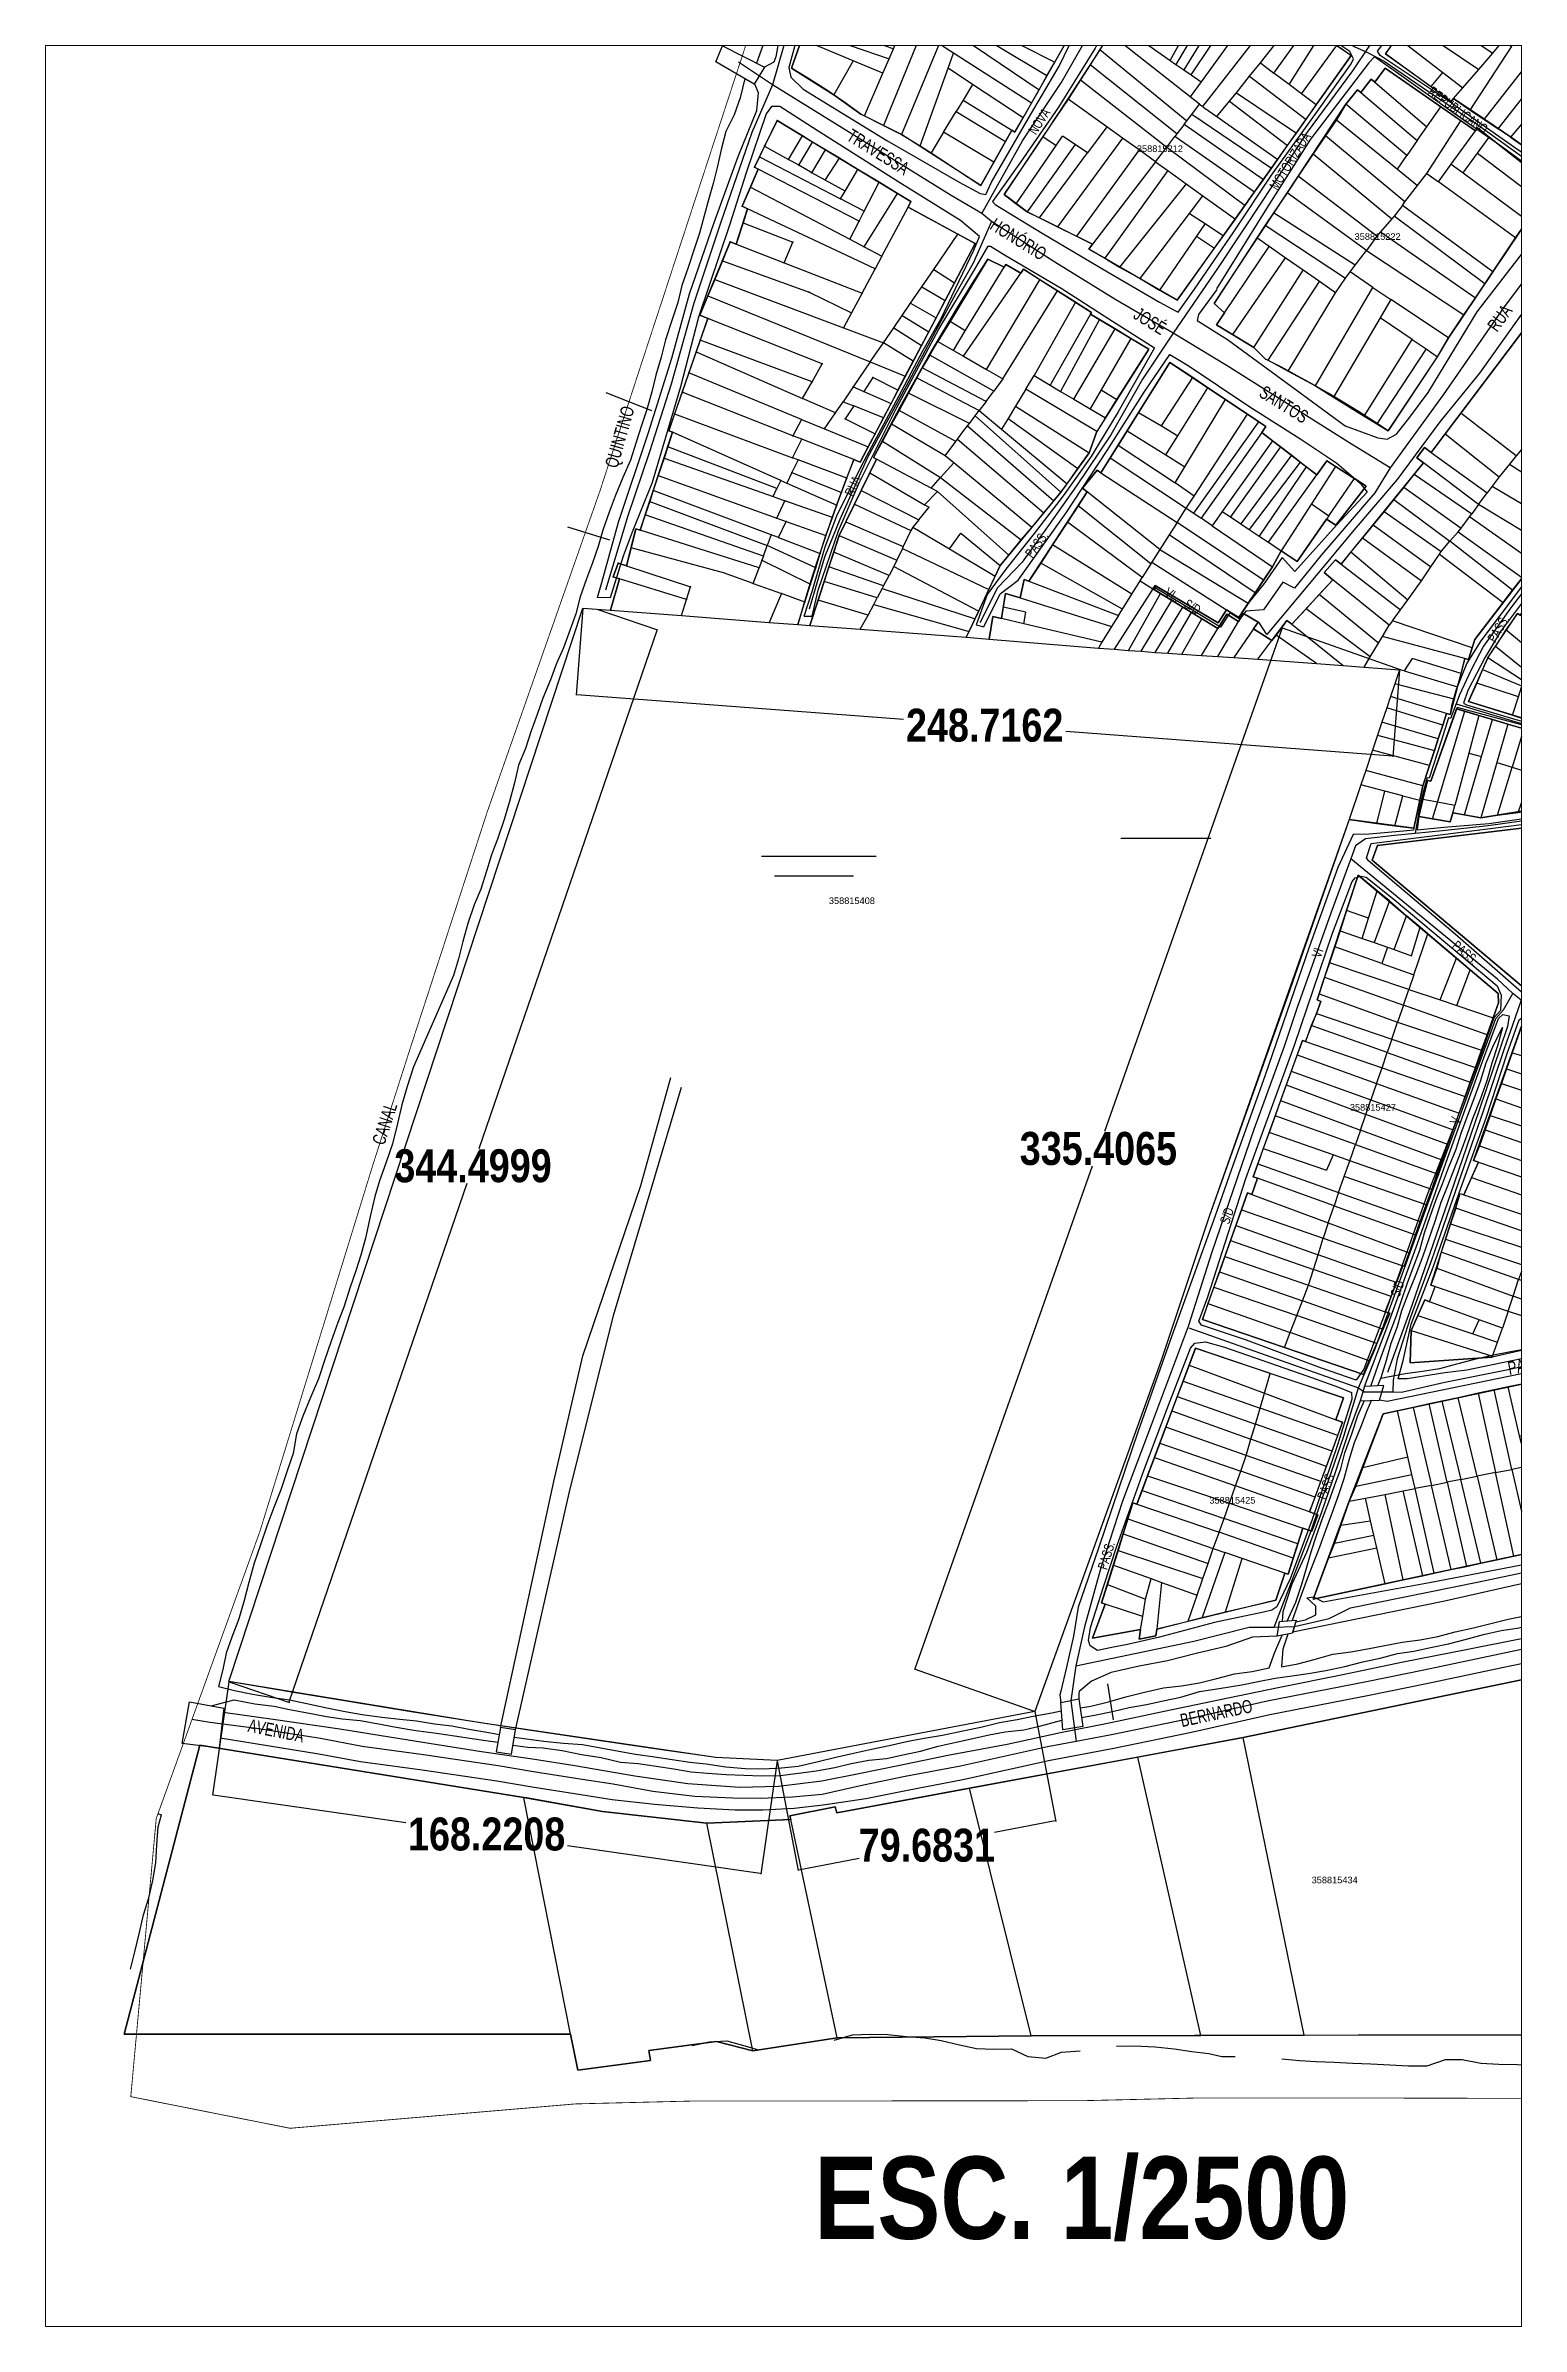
# Paper-space layout 'Layout1' of a CAD drawing. Extents: x 11 to 190, y 13 to 291.
# The model-space entities are those that its viewports show. They can reach past a viewport. Long polylines and large blocks are cut down to what shows.
import ezdxf

# ---------------------------------------------------------------- set-up
doc = ezdxf.new("R2010")
doc.units = 0
doc.header["$LTSCALE"] = 1.5
doc.header["$MEASUREMENT"] = 0
doc.layers.get('0').update_dxf_attribs({"linetype": 'CONTINUOUS'})
doc.layers.get('Defpoints').update_dxf_attribs({"linetype": 'CONTINUOUS'})
for name, color, linetype in [('CD-MALHA-LOTES', 40, 'CONTINUOUS'), ('CD_TXT_QUADRA', 7, 'CONTINUOUS'), ('HD-ALAGADO-BREJO', 170, 'CONTINUOUS'), ('HD-CANAIS', 7, 'CONTINUOUS'), ('HD-CURSO-PERENE', 170, 'CONTINUOUS'), ('HD-TXT-CANAIS', 7, 'CONTINUOUS'), ('LM-LIM-SETOR-FISCAL', 7, 'CONTINUOUS'), ('RU-QUADRAS', 6, 'CONTINUOUS'), ('SV-EIXO-RUA-N-PAV', 6, 'CONTINUOUS'), ('SV-EIXO-RUA-PAV', 20, 'CONTINUOUS'), ('SV-ESTIVAS', 7, 'CONTINUOUS'), ('SV-PONTE-BUEIRO', 249, 'CONTINUOUS'), ('SV-RUA-NAO-PAV-S-GUIA-C-GUIA', 7, 'CONTINUOUS'), ('SV-RUA-PAVIM-S-GUIA-C-GUIA', 7, 'CONTINUOUS'), ('SV-TXT-RUA-N-PAV-S-GUIA-C-GUIA', 7, 'CONTINUOUS'), ('SV-TXT-RUA-PAV-S-GUIA-C-GUIA', 7, 'CONTINUOUS')]:
    doc.layers.add(name, color=color, linetype=linetype)
doc.styles.add('3588-15-2D_TXT$0$ARIAL', font='arial.ttf')
doc.styles.add('ARIAL', font='arial.ttf')
doc.styles.add('MONOTXT', font='arial.ttf', dxfattribs={"height": 0.2})
doc.styles.get("Standard").update_dxf_attribs({"font": 'swisscbo.ttf'})
doc.linetypes.add('Limite', pattern='A,20,-3,[130,ltypeshp.shx,S=6.35,R=0,X=0,Y=0],-3,20', length=46)
doc.dimstyles.get("Standard").update_dxf_attribs({"dimtxt": 0.18, "dimasz": 0.18, "dimexe": 0.18, "dimexo": 0.0625, "dimgap": 0.09, "dimtad": 0, "dimtih": 1, "dimtoh": 1, "dimdec": 4, "dimzin": 0, "dimdsep": 46, "dimtxsty": 'Standard', "dimcen": 0.09, "dimadec": 0, "dimazin": 0, "dimtfac": 1, "dimtdec": 4, "dimtofl": 0, "dimtmove": 0, "dimatfit": 3, "dimfxl": 1, "dimtolj": 1, "dimtzin": 0, "dimarcsym": 0})

psp = doc.layouts.get("Layout1")

# ---------------------------------------------------------------- texts
at = {"insert": (104.01, 33.92), "char_height": 10, "attachment_point": 1}
psp.add_mtext_dynamic_manual_height_columns('ESC. 1/2500', width=78.1368, gutter_width=1, heights=[0], dxfattribs=at)

msp = doc.modelspace()

# ---------------------------------------------------------------- texts
at = {"layer": 'CD_TXT_QUADRA', "color": 7, "linetype": 'Continuous', "style": 'MONOTXT'}
for s, p in [('358815233', (201921.83, 4837204.64)), ('358815212', (201819.74, 4837171.58)), ('358815222', (201885.86, 4837144.89)), ('358815427', (201884.42, 4836880.28)), ('358815425', (201841.76, 4836760.87)), ('358815434', (201872.81, 4836645.49))]:
    msp.add_text(s, height=2, dxfattribs=at).set_placement(p)
at = {"layer": 'CD_TXT_QUADRA', "linetype": 'Continuous', "style": 'MONOTXT'}
msp.add_text('358815408', height=2, dxfattribs=at).set_placement((201726.2, 4836943.06))
at = {"layer": 'HD-TXT-CANAIS', "style": 'ARIAL', "width": 0.7}
for s, rotation, p in [('QUINTINO', 74, (201661.958403, 4837075.276667)), ('CANAL', 72, (201591.185194, 4836869.525388))]:
    msp.add_text(s, height=4, rotation=rotation, dxfattribs=at).set_placement(p)
at = {"layer": 'SV-TXT-RUA-N-PAV-S-GUIA-C-GUIA', "width": 0.7}
for s, height, rotation, style, p in [('REPUBLICANO', 3, 324, 'ARIAL', (201907.908996, 4837189.262793)), ('NOVA', 3, 57, 'ARIAL', (201789.097568, 4837176.576485)), ('TRAVESSA                            HONÓRIO                              JOSÉ                                SANTOS', 4, 328.096203688, 'ARIAL', (201731.25256, 4837175.427931)), ('MOTORIZADA', 3, 58, 'ARIAL', (201862.362368, 4837159.754078)), ('RUA', 4, 54, 'ARIAL', (201929.144277, 4837116.627953)), ('RUA', 3, 65, 'ARIAL', (201733.574433, 4837066.633323)), ('PASS.', 3, 54, 'ARIAL', (201787.99446, 4837047.972402)), ('VL.   S/D', 3, 329.270105754, '3588-15-2D_TXT$0$ARIAL', (201827.888854, 4837036.803347)), ('PASS.', 3, 59, 'ARIAL', (201928.589106, 4837022.248925)), ('S/D                                                                                                   VI', 3, 71, 'ARIAL', (201847.709431, 4836845.540466)), ('PASS.', 3, 320, 'ARIAL', (201915.17697, 4836929.897713)), ('S/D                                                              V', 3, 71, 'ARIAL', (201899.474105, 4836823.446901)), ('PASS.', 4, 11, 'ARIAL', (201932.841797, 4836799.953563)), ('PASS.', 3, 70, 'ARIAL', (201877.197949, 4836761.822289)), ('PASS.', 3, 73, 'ARIAL', (201810.643368, 4836740.550385))]:
    msp.add_text(s, height=height, rotation=rotation, dxfattribs=dict(at, style=style)).set_placement(p)
at = {"layer": 'SV-TXT-RUA-PAV-S-GUIA-C-GUIA', "style": 'ARIAL', "width": 0.7}
for s, rotation, p in [('BERNARDO', 12, (201833.426615, 4836692.935079)), ('AVENIDA', 348.893541124, (201549.518996, 4836691.563244))]:
    msp.add_text(s, height=4, rotation=rotation, dxfattribs=at).set_placement(p)

# ---------------------------------------------------------------- blocks, each defined once
blk = doc.blocks.new('*X3')
at = {"layer": 'HD-ALAGADO-BREJO', "color": 0}
blk.add_line((201814.84396, 4836963.051994), (201842.173273, 4836963.052267), dxfattribs=at)
blk = doc.blocks.new('*X2')
at = {"layer": 'HD-ALAGADO-BREJO', "color": 0}
for p, q in [((201705.750488, 4836957.631781), (201740.543256, 4836957.632129)), ((201709.669401, 4836951.631787), (201733.726024, 4836951.632027))]:
    blk.add_line(p, q, dxfattribs=at)
blk = doc.blocks.new('*D11')
at = {"color": 0, "lineweight": -2, "transparency": 16777216}
for p, q in [((201543.97, 4836706.72), (201539, 4836672.23)), ((201710.47, 4836682.72), (201705.5, 4836648.23)), ((201539.2, 4836672.38), (201597.69, 4836663.95)), ((201705.35, 4836648.43), (201646.86, 4836656.86))]:
    blk.add_line(p, q, dxfattribs=at)
at = {"color": 0, "transparency": 16777216}
for points in [[(201539.21, 4836672.41), (201539.2, 4836672.35), (201539.02, 4836672.4)], [(201705.35, 4836648.46), (201705.34, 4836648.4), (201705.52, 4836648.4)]]:
    blk.add_solid(points, dxfattribs=at)
at = {"layer": 'Defpoints', "color": 0, "transparency": 16777216}
for p in [(201543.98, 4836706.78), (201710.48, 4836682.78), (201705.52, 4836648.4)]:
    blk.add_point(p, dxfattribs=at)
at = {"color": 0, "transparency": 16777216, "insert": (201622.27, 4836660.4), "char_height": 10, "attachment_point": 5}
blk.add_mtext('\\A1;168.2208', dxfattribs=at)
blk = doc.blocks.new('*D12')
at = {"color": 0, "lineweight": -2, "transparency": 16777216}
for p, q in [((201788.76, 4836697.66), (201795.13, 4836664.29)), ((201710.49, 4836682.72), (201716.86, 4836649.35)), ((201794.92, 4836664.43), (201776.5, 4836660.92)), ((201717, 4836649.56), (201735.43, 4836653.08))]:
    blk.add_line(p, q, dxfattribs=at)
at = {"color": 0, "transparency": 16777216}
for points in [[(201794.91, 4836664.46), (201794.93, 4836664.4), (201795.1, 4836664.47)], [(201717, 4836649.59), (201717.01, 4836649.53), (201716.83, 4836649.53)]]:
    blk.add_solid(points, dxfattribs=at)
at = {"layer": 'Defpoints', "color": 0, "transparency": 16777216}
for p in [(201788.75, 4836697.72), (201710.48, 4836682.78), (201795.1, 4836664.47)]:
    blk.add_point(p, dxfattribs=at)
at = {"color": 0, "transparency": 16777216, "insert": (201755.96, 4836657), "char_height": 10, "attachment_point": 5}
blk.add_mtext('\\A1;79.6831', dxfattribs=at)
blk = doc.blocks.new('*D13')
at = {"color": 0, "lineweight": -2, "transparency": 16777216}
for p, q in [((201655.75, 4837032.64), (201674.15, 4837026.34)), ((201673.92, 4837026.22), (201619.91, 4836868.67)), ((201562.33, 4836700.68), (201616.34, 4836858.24)), ((201544.04, 4836706.76), (201562.44, 4836700.45))]:
    blk.add_line(p, q, dxfattribs=at)
at = {"color": 0, "transparency": 16777216}
for points in [[(201673.89, 4837026.23), (201673.95, 4837026.22), (201673.98, 4837026.4)], [(201562.3, 4836700.69), (201562.36, 4836700.67), (201562.27, 4836700.51)]]:
    blk.add_solid(points, dxfattribs=at)
at = {"layer": 'Defpoints', "color": 0, "transparency": 16777216}
for p in [(201655.69, 4837032.67), (201673.98, 4837026.4), (201543.98, 4836706.78)]:
    blk.add_point(p, dxfattribs=at)
at = {"color": 0, "transparency": 16777216, "insert": (201618.13, 4836863.45), "char_height": 10, "attachment_point": 5}
blk.add_mtext('\\A1;344.4999', dxfattribs=at)
blk = doc.blocks.new('*D14')
at = {"color": 0, "lineweight": -2, "transparency": 16777216}
for p, q in [((201651.5, 4837032.88), (201649.5, 4837006.52)), ((201899.51, 4837014.15), (201897.51, 4836987.79)), ((201649.7, 4837006.69), (201748.89, 4836999.2)), ((201897.35, 4836987.99), (201798.16, 4836995.48))]:
    blk.add_line(p, q, dxfattribs=at)
at = {"color": 0, "transparency": 16777216}
for points in [[(201649.7, 4837006.72), (201649.7, 4837006.66), (201649.52, 4837006.7)], [(201897.35, 4836988.02), (201897.35, 4836987.96), (201897.53, 4836987.97)]]:
    blk.add_solid(points, dxfattribs=at)
at = {"layer": 'Defpoints', "color": 0, "transparency": 16777216}
for p in [(201651.5, 4837032.94), (201899.51, 4837014.21), (201897.53, 4836987.97)]:
    blk.add_point(p, dxfattribs=at)
at = {"color": 0, "transparency": 16777216, "insert": (201773.52, 4836997.34), "char_height": 10, "attachment_point": 5}
blk.add_mtext('\\A1;248.7162', dxfattribs=at)
blk = doc.blocks.new('*D15')
at = {"color": 0, "lineweight": -2, "transparency": 16777216}
for p, q in [((201863.73, 4837026.73), (201809.9, 4836873.95)), ((201900.15, 4837014.09), (201863.62, 4837026.96)), ((201752.39, 4836710.72), (201806.22, 4836863.5)), ((201788.69, 4836697.74), (201752.16, 4836710.61))]:
    blk.add_line(p, q, dxfattribs=at)
at = {"color": 0, "transparency": 16777216}
for points in [[(201863.71, 4837026.74), (201863.76, 4837026.72), (201863.79, 4837026.9)], [(201752.36, 4836710.73), (201752.42, 4836710.71), (201752.33, 4836710.55)]]:
    blk.add_solid(points, dxfattribs=at)
at = {"layer": 'Defpoints', "color": 0, "transparency": 16777216}
for p in [(201863.79, 4837026.9), (201900.21, 4837014.06), (201788.75, 4836697.72)]:
    blk.add_point(p, dxfattribs=at)
at = {"color": 0, "transparency": 16777216, "insert": (201808.06, 4836868.72), "char_height": 10, "attachment_point": 5}
blk.add_mtext('\\A1;335.4065', dxfattribs=at)

# ---------------------------------------------------------------- dimensions: what is measured, and where the dimension line sits
for p1, p2, distance, picture, middle in [((201543.98, 4836706.78), (201655.69, 4837032.665), -19.335828, '*D13', (201618.126026, 4836863.452526)), ((201651.5, 4837032.9400000004), (201899.51, 4837014.21), -26.3126979354, '*D14', (201773.5234775527, 4836997.3370191054)), ((201788.75, 4836697.72), (201900.21, 4837014.065), 38.611098, '*D15', (201808.063206, 4836868.723478)), ((201543.98, 4836706.78), (201710.48, 4836682.78), -34.731623, '*D11', (201622.274853, 4836660.403669)), ((201710.48, 4836682.78), (201788.75, 4836697.72), -33.852695, '*D12', (201755.962133, 4836656.997649))]:
    dim = msp.add_aligned_dim(p1=p1, p2=p2, distance=distance, dimstyle='Standard', override={"dimtxt": 10})
    dim.commit()
    dim.dimension.update_dxf_attribs({"geometry": picture, "text_midpoint": middle})

# ---------------------------------------------------------------- linework, layer by layer
at = {"layer": 'CD-MALHA-LOTES', "linetype": 'Continuous'}
for p, q in [((201935.3, 4837206.35), (201959.74, 4837241.95)), ((201766.57, 4837222.09), (201799.44, 4837206.96)), ((201846.48, 4837223.07), (201831.6, 4837198.21)), ((201849.71, 4837221.73), (201834.01, 4837196.53)), ((201836.18, 4837195.06), (201851.98, 4837218.14)), ((201720.06, 4837212.09), (201745.83, 4837202.95)), ((201721.19, 4837215.38), (201747.1, 4837205.91)), ((201755.72, 4837211.34), (201742.76, 4837179.68)), ((201799.44, 4837206.96), (201802.2, 4837211.79)), ((201817.78, 4837217.1), (201833.53, 4837206.03)), ((201833.53, 4837206.03), (201837.36, 4837212.9)), ((201855.9, 4837215.79), (201839.24, 4837192.95)), ((201839.73, 4837185.37), (201861.03, 4837212.63)), ((201857.24, 4837198.71), (201867.93, 4837211.92)), ((201869.07, 4837216.72), (201887.79, 4837206.04)), ((201902.16, 4837211.03), (201898.79, 4837206.42)), ((201902.16, 4837211.03), (201923.54, 4837196.68)), ((201905.82, 4837216.07), (201927.81, 4837201.62)), ((201717.9, 4837205.78), (201714.89, 4837197.01)), ((201718.84, 4837208.52), (201717.9, 4837205.78)), ((201733.55, 4837199.26), (201717.9, 4837205.78)), ((201718.84, 4837208.52), (201744.53, 4837199.94)), ((201745.83, 4837202.95), (201747.1, 4837205.91)), ((201747.1, 4837205.91), (201748.62, 4837209.43)), ((201759.66, 4837204.38), (201748.28, 4837176.91)), ((201759.66, 4837204.38), (201761.56, 4837208.97)), ((201764.02, 4837201.59), (201759.66, 4837204.38)), ((201763.83, 4837208.14), (201768.67, 4837204.87)), ((201768.67, 4837204.87), (201770.15, 4837208.02)), ((201768.67, 4837204.87), (201790.03, 4837190.45)), ((201792.44, 4837194.68), (201770.15, 4837208.02)), ((201771.37, 4837210.59), (201794.84, 4837198.89)), ((201794.84, 4837198.89), (201799.44, 4837206.96)), ((201811.58, 4837207.47), (201808.53, 4837202.76)), ((201835.88, 4837188.37), (201811.58, 4837207.47)), ((201813.64, 4837210.66), (201829.86, 4837199.43)), ((201829.86, 4837199.43), (201833.53, 4837206.03)), ((201861.36, 4837195.58), (201871.62, 4837209.79)), ((201866.03, 4837192.08), (201875.53, 4837207.07)), ((201875.53, 4837207.07), (201871.62, 4837209.79)), ((201880.37, 4837203.86), (201875.53, 4837207.07)), ((201887.79, 4837206.04), (201890.65, 4837209.77)), ((201898.79, 4837206.42), (201895.2, 4837201.45)), ((201898.79, 4837206.42), (201912.7, 4837195.73)), ((201927.81, 4837201.62), (201931, 4837205.35)), ((201931, 4837205.35), (201927.82, 4837207.46)), ((201933.47, 4837203.53), (201931, 4837205.35)), ((201933.47, 4837203.53), (201935.3, 4837206.35)), ((201941.39, 4837202.2), (201935.3, 4837206.35)), ((201733.55, 4837199.26), (201727.68, 4837188.91)), ((201742.61, 4837195.49), (201733.55, 4837199.26)), ((201742.61, 4837195.49), (201744.53, 4837199.94)), ((201744.53, 4837199.94), (201745.83, 4837202.95)), ((201762.39, 4837197.03), (201764.02, 4837201.59)), ((201787.71, 4837186.39), (201764.02, 4837201.59)), ((201792.44, 4837194.68), (201794.84, 4837198.89)), ((201805.51, 4837198.03), (201802.61, 4837193.53)), ((201808.53, 4837202.76), (201805.51, 4837198.03)), ((201831.91, 4837177.08), (201805.51, 4837198.03)), ((201808.53, 4837202.76), (201834.96, 4837181.09)), ((201829.86, 4837199.43), (201831.6, 4837198.21)), ((201831.6, 4837198.21), (201834.01, 4837196.53)), ((201853.91, 4837194.59), (201857.24, 4837198.71)), ((201857.24, 4837198.71), (201861.36, 4837195.58)), ((201869.77, 4837189.26), (201880.37, 4837203.86)), ((201874.23, 4837185.89), (201884.79, 4837200.86)), ((201884.79, 4837200.86), (201880.37, 4837203.86)), ((201895.2, 4837201.45), (201909.11, 4837191.5)), ((201920.98, 4837184.27), (201933.47, 4837203.53)), ((201923.54, 4837196.68), (201927.81, 4837201.62)), ((201925.2, 4837181.5), (201941.39, 4837202.2)), ((201929.51, 4837178.58), (201943.78, 4837197.15)), ((201714.89, 4837197.01), (201727.68, 4837188.91)), ((201737.03, 4837182.54), (201742.61, 4837195.49)), ((201753.96, 4837173.45), (201762.39, 4837197.03)), ((201769.85, 4837192.1), (201762.39, 4837197.03)), ((201769.85, 4837192.1), (201766.96, 4837187.31)), ((201785.18, 4837181.96), (201769.85, 4837192.1)), ((201787.71, 4837186.39), (201790.03, 4837190.45)), ((201790.03, 4837190.45), (201792.44, 4837194.68)), ((201802.61, 4837193.53), (201798.83, 4837187.65)), ((201802.61, 4837193.53), (201828.87, 4837173.09)), ((201834.01, 4837196.53), (201836.18, 4837195.06)), ((201839.24, 4837192.95), (201835.88, 4837188.37)), ((201836.18, 4837195.06), (201839.24, 4837192.95)), ((201849.95, 4837189.6), (201853.91, 4837194.59)), ((201853.91, 4837194.59), (201871.11, 4837181.49)), ((201866.03, 4837192.08), (201861.36, 4837195.58)), ((201869.77, 4837189.26), (201866.03, 4837192.08)), ((201886.72, 4837190.46), (201883.24, 4837186.15)), ((201887.72, 4837189.61), (201886.72, 4837190.46)), ((201890.92, 4837193.76), (201887.72, 4837189.61)), ((201892.03, 4837192.8), (201890.92, 4837193.76)), ((201895.14, 4837197.01), (201892.03, 4837192.8)), ((201892.03, 4837192.8), (201907.75, 4837179.19)), ((201912.04, 4837185.31), (201895.14, 4837197.01)), ((201909.11, 4837191.5), (201912.7, 4837195.73)), ((201909.11, 4837191.5), (201915.17, 4837186.96)), ((201912.7, 4837195.73), (201918.72, 4837191.08)), ((201915.9, 4837187.81), (201918.72, 4837191.08)), ((201918.72, 4837191.08), (201923.54, 4837196.68)), ((201727.68, 4837188.91), (201735.89, 4837183.11)), ((201761.06, 4837177.56), (201764.89, 4837183.89)), ((201766.96, 4837187.31), (201764.89, 4837183.89)), ((201764.89, 4837183.89), (201779.8, 4837174.79)), ((201766.96, 4837187.31), (201781.72, 4837178.21)), ((201785.18, 4837181.96), (201787.71, 4837186.39)), ((201798.83, 4837187.65), (201791.17, 4837176.25)), ((201810.58, 4837179.23), (201798.83, 4837187.65)), ((201838.78, 4837186.09), (201835.88, 4837188.37)), ((201836.44, 4837183.01), (201838.78, 4837186.09)), ((201838.78, 4837186.09), (201839.73, 4837185.37)), ((201839.73, 4837185.37), (201839.92, 4837185.22)), ((201839.92, 4837185.22), (201840.05, 4837185.12)), ((201840.05, 4837185.12), (201844.02, 4837182.33)), ((201844.02, 4837182.33), (201847.82, 4837187.05)), ((201847.82, 4837187.05), (201849.95, 4837189.6)), ((201847.82, 4837187.05), (201865.48, 4837173.51)), ((201849.95, 4837189.6), (201868.19, 4837177.3)), ((201874.23, 4837185.89), (201869.77, 4837189.26)), ((201871.11, 4837181.49), (201874.23, 4837185.89)), ((201883.24, 4837186.15), (201880.35, 4837181.39)), ((201901.7, 4837170.56), (201883.24, 4837186.15)), ((201887.72, 4837189.61), (201904.87, 4837175.07)), ((201907.75, 4837179.19), (201912.04, 4837185.31)), ((201918.15, 4837181.04), (201912.04, 4837185.31)), ((201915.17, 4837186.96), (201915.9, 4837187.81)), ((201915.9, 4837187.81), (201920.98, 4837184.27)), ((201920.98, 4837184.27), (201925.2, 4837181.5)), ((201941.82, 4837186.45), (201938.44, 4837182.37)), ((201710.45, 4837181.13), (201706.69, 4837173.34)), ((201718.19, 4837176.45), (201710.45, 4837181.13)), ((201713.93, 4837169.29), (201718.19, 4837176.45)), ((201721.26, 4837174.6), (201718.19, 4837176.45)), ((201735.89, 4837183.11), (201737.03, 4837182.54)), ((201737.03, 4837182.54), (201742.76, 4837179.68)), ((201742.76, 4837179.68), (201748.28, 4837176.91)), ((201748.28, 4837176.91), (201753.96, 4837173.45)), ((201761.06, 4837177.56), (201757.27, 4837171.28)), ((201776.28, 4837168.5), (201761.06, 4837177.56)), ((201779.8, 4837174.79), (201781.72, 4837178.21)), ((201781.72, 4837178.21), (201782.72, 4837177.64)), ((201782.72, 4837177.64), (201785.18, 4837181.96)), ((201795.23, 4837173.54), (201797.2, 4837176.41)), ((201800.95, 4837173.85), (201797.2, 4837176.41)), ((201810.58, 4837179.23), (201804.71, 4837171.28)), ((201815.39, 4837175.78), (201810.58, 4837179.23)), ((201831.91, 4837177.08), (201831.29, 4837176.26)), ((201834.1, 4837179.96), (201831.91, 4837177.08)), ((201834.1, 4837179.96), (201834.96, 4837181.09)), ((201858.18, 4837163.14), (201834.1, 4837179.96)), ((201834.96, 4837181.09), (201836.44, 4837183.01)), ((201860.58, 4837166.54), (201836.44, 4837183.01)), ((201844.02, 4837182.33), (201862.53, 4837169.32)), ((201865.48, 4837173.51), (201868.19, 4837177.3)), ((201868.19, 4837177.3), (201871.11, 4837181.49)), ((201877.04, 4837176.48), (201873.32, 4837171.03)), ((201880.35, 4837181.39), (201877.04, 4837176.48)), ((201901.14, 4837156.43), (201877.04, 4837176.48)), ((201880.35, 4837181.39), (201898.84, 4837166.41)), ((201904.87, 4837175.07), (201907.75, 4837179.19)), ((201907.77, 4837165.07), (201918.15, 4837181.04)), ((201915.21, 4837167.91), (201922.53, 4837178.02)), ((201922.53, 4837178.02), (201918.15, 4837181.04)), ((201923.17, 4837178.91), (201922.53, 4837178.02)), ((201926.7, 4837176.13), (201923.17, 4837178.91)), ((201925.2, 4837181.5), (201929.51, 4837178.58)), ((201933.23, 4837176.09), (201929.51, 4837178.58)), ((201938.44, 4837182.37), (201933.23, 4837176.09)), ((201938.44, 4837182.37), (201955.5, 4837168.1)), ((201705.14, 4837170.13), (201703.63, 4837166.99)), ((201706.69, 4837173.34), (201705.14, 4837170.13)), ((201705.14, 4837170.13), (201729.73, 4837157.34)), ((201706.69, 4837173.34), (201713.93, 4837169.29)), ((201717.08, 4837167.53), (201721.26, 4837174.6)), ((201721.07, 4837165.29), (201725.21, 4837172.21)), ((201725.21, 4837172.21), (201721.26, 4837174.6)), ((201725.05, 4837163.07), (201729.43, 4837169.66)), ((201729.43, 4837169.66), (201725.21, 4837172.21)), ((201734.97, 4837166.31), (201729.43, 4837169.66)), ((201753.96, 4837173.45), (201757.27, 4837171.28)), ((201757.27, 4837171.28), (201772.32, 4837161.42)), ((201776.28, 4837168.5), (201779.8, 4837174.79)), ((201791.17, 4837176.25), (201779.44, 4837158.65)), ((201783.12, 4837155.85), (201795.23, 4837173.54)), ((201800.95, 4837173.85), (201786.47, 4837153.36)), ((201790.14, 4837151.54), (201804.71, 4837171.28)), ((201791.17, 4837176.25), (201795.23, 4837173.54)), ((201815.39, 4837175.78), (201795.65, 4837148.8)), ((201804.71, 4837171.28), (201800.95, 4837173.85)), ((201820.39, 4837172.2), (201801.37, 4837146.02)), ((201820.39, 4837172.2), (201815.39, 4837175.78)), ((201825.43, 4837168.59), (201820.39, 4837172.2)), ((201825.43, 4837168.59), (201828.87, 4837173.09)), ((201828.87, 4837173.09), (201831.29, 4837176.26)), ((201828.87, 4837173.09), (201852.65, 4837155.31)), ((201855.49, 4837159.33), (201831.29, 4837176.26)), ((201862.53, 4837169.32), (201865.48, 4837173.51)), ((201873.32, 4837171.03), (201868.77, 4837164.27)), ((201873.32, 4837171.03), (201897.13, 4837151.23)), ((201898.84, 4837166.41), (201901.7, 4837170.56)), ((201904.87, 4837175.07), (201901.7, 4837170.56)), ((201918.83, 4837165.22), (201923.14, 4837171.2)), ((201923.14, 4837171.2), (201926.7, 4837176.13)), ((201923.14, 4837171.2), (201942.27, 4837156.73)), ((201945.37, 4837161.35), (201926.7, 4837176.13)), ((201933.23, 4837176.09), (201952.08, 4837162.51)), ((201704.75, 4837166.41), (201702.37, 4837160.94)), ((201703.63, 4837166.99), (201704.75, 4837166.41)), ((201735.41, 4837150.56), (201704.75, 4837166.41)), ((201717.08, 4837167.53), (201713.93, 4837169.29)), ((201721.07, 4837165.29), (201717.08, 4837167.53)), ((201725.05, 4837163.07), (201721.07, 4837165.29)), ((201731.1, 4837159.68), (201725.05, 4837163.07)), ((201731.1, 4837159.68), (201734.97, 4837166.31)), ((201741.48, 4837162.37), (201734.97, 4837166.31)), ((201772.32, 4837161.42), (201776.28, 4837168.5)), ((201825.43, 4837168.59), (201806.27, 4837143.53)), ((201829.13, 4837165.94), (201809.99, 4837139.28)), ((201825.43, 4837168.59), (201829.13, 4837165.94)), ((201829.13, 4837165.94), (201834.69, 4837161.95)), ((201855.49, 4837159.33), (201858.18, 4837163.14)), ((201858.18, 4837163.14), (201860.58, 4837166.54)), ((201860.58, 4837166.54), (201862.53, 4837169.32)), ((201868.77, 4837164.27), (201865.35, 4837159.19)), ((201892.64, 4837146.03), (201868.77, 4837164.27)), ((201898.84, 4837166.41), (201904.99, 4837161.42)), ((201904.99, 4837161.42), (201907.77, 4837165.07)), ((201907.77, 4837165.07), (201911.31, 4837162.52)), ((201911.31, 4837162.52), (201915.21, 4837167.91)), ((201934.76, 4837145.52), (201911.31, 4837162.52)), ((201915.21, 4837167.91), (201918.83, 4837165.22)), ((201918.83, 4837165.22), (201938.26, 4837150.74)), ((201702.37, 4837160.94), (201699.84, 4837155.12)), ((201702.37, 4837160.94), (201732.59, 4837145.05)), ((201729.73, 4837157.34), (201731.1, 4837159.68)), ((201736.97, 4837153.58), (201729.73, 4837157.34)), ((201736.91, 4837142.78), (201747.07, 4837159)), ((201736.97, 4837153.58), (201741.48, 4837162.37)), ((201747.07, 4837159), (201741.48, 4837162.37)), ((201751.13, 4837156.54), (201747.07, 4837159)), ((201750.25, 4837154.86), (201751.13, 4837156.54)), ((201779.44, 4837158.65), (201783.12, 4837155.85)), ((201783.12, 4837155.85), (201786.47, 4837153.36)), ((201834.69, 4837161.95), (201814.51, 4837136.63)), ((201834.69, 4837161.95), (201839.81, 4837158.3)), ((201835.74, 4837152.94), (201839.81, 4837158.3)), ((201839.81, 4837158.3), (201849.7, 4837151.2)), ((201852.65, 4837155.31), (201855.49, 4837159.33)), ((201865.35, 4837159.19), (201861.25, 4837153.06)), ((201889.47, 4837141.62), (201865.35, 4837159.19)), ((201900.36, 4837155.32), (201901.14, 4837156.43)), ((201901.14, 4837156.43), (201904.99, 4837161.42)), ((201938.26, 4837150.74), (201942.27, 4837156.73)), ((201700.15, 4837150.08), (201698.05, 4837143.56)), ((201699.84, 4837155.12), (201701.52, 4837154.33)), ((201701.52, 4837154.33), (201700.15, 4837150.08)), ((201700.15, 4837150.08), (201715.24, 4837144.17)), ((201740.24, 4837136.1), (201701.52, 4837154.33)), ((201732.59, 4837145.05), (201735.41, 4837150.56)), ((201735.41, 4837150.56), (201736.97, 4837153.58)), ((201742.29, 4837139.95), (201750.25, 4837154.86)), ((201765.41, 4837146.62), (201750.25, 4837154.86)), ((201786.47, 4837153.36), (201790.14, 4837151.54)), ((201790.14, 4837151.54), (201795.65, 4837148.8)), ((201795.65, 4837148.8), (201801.37, 4837146.02)), ((201820.7, 4837133.12), (201835.74, 4837152.94)), ((201835.74, 4837152.94), (201840.48, 4837149.81)), ((201840.48, 4837149.81), (201837.88, 4837146.03)), ((201840.48, 4837149.81), (201846.07, 4837146.13)), ((201846.07, 4837146.13), (201849.7, 4837151.2)), ((201849.7, 4837151.2), (201852.65, 4837155.31)), ((201858.75, 4837149.35), (201856.14, 4837145.48)), ((201861.25, 4837153.06), (201858.75, 4837149.35)), ((201858.75, 4837149.35), (201883.12, 4837133.23)), ((201886, 4837137.23), (201861.25, 4837153.06)), ((201897.13, 4837151.23), (201893.77, 4837147.35)), ((201897.9, 4837152.13), (201897.13, 4837151.23)), ((201900.36, 4837155.32), (201897.9, 4837152.13)), ((201925.39, 4837131.54), (201897.9, 4837152.13)), ((201927.81, 4837135.16), (201900.36, 4837155.32)), ((201934.76, 4837145.52), (201938.26, 4837150.74)), ((201696.24, 4837144.26), (201693.85, 4837138.47)), ((201698.05, 4837143.56), (201696.24, 4837144.26)), ((201698.05, 4837143.56), (201712.59, 4837137.92)), ((201712.59, 4837137.92), (201715.24, 4837144.17)), ((201732.59, 4837145.05), (201736.91, 4837142.78)), ((201736.91, 4837142.78), (201742.29, 4837139.95)), ((201758.04, 4837135.86), (201765.41, 4837146.62)), ((201764.33, 4837131.83), (201770.63, 4837143.82)), ((201770.63, 4837143.82), (201765.41, 4837146.62)), ((201801.37, 4837146.02), (201806.27, 4837143.53)), ((201806.27, 4837143.53), (201805.15, 4837142.05)), ((201805.15, 4837142.05), (201809.99, 4837139.28)), ((201837.88, 4837146.03), (201826.6, 4837129.64)), ((201831.98, 4837126.6), (201843.35, 4837142.38)), ((201837.88, 4837146.03), (201843.35, 4837142.38)), ((201856.14, 4837145.48), (201843.25, 4837125.58)), ((201843.35, 4837142.38), (201846.07, 4837146.13)), ((201846.37, 4837122.72), (201859.89, 4837142.88)), ((201859.89, 4837142.88), (201856.14, 4837145.48)), ((201864.82, 4837139.45), (201859.89, 4837142.88)), ((201892.64, 4837146.03), (201889.47, 4837141.62)), ((201893.77, 4837147.35), (201892.64, 4837146.03)), ((201893.77, 4837147.35), (201922.53, 4837127.29)), ((201927.81, 4837135.16), (201934.76, 4837145.52)), ((201693.85, 4837138.47), (201691.52, 4837132.84)), ((201693.85, 4837138.47), (201720.2, 4837128.97)), ((201712.59, 4837137.92), (201736.3, 4837128.72)), ((201736.3, 4837128.72), (201740.24, 4837136.1)), ((201742.29, 4837139.95), (201740.24, 4837136.1)), ((201754.41, 4837130.56), (201758.04, 4837135.86)), ((201758.04, 4837135.86), (201764.33, 4837131.83)), ((201774.46, 4837139.06), (201763.01, 4837120.09)), ((201767.63, 4837117.22), (201779.46, 4837136.59)), ((201779.46, 4837136.59), (201774.46, 4837139.06)), ((201779.97, 4837137.41), (201779.46, 4837136.59)), ((201784.48, 4837134.72), (201779.97, 4837137.41)), ((201785.33, 4837135.93), (201784.48, 4837134.72)), ((201790.31, 4837132.76), (201785.33, 4837135.93)), ((201809.99, 4837139.28), (201814.51, 4837136.63)), ((201814.51, 4837136.63), (201820.7, 4837133.12)), ((201864.82, 4837139.45), (201848.78, 4837116.11)), ((201855.22, 4837112.16), (201870.21, 4837135.7)), ((201870.21, 4837135.7), (201864.82, 4837139.45)), ((201875.19, 4837132.24), (201870.21, 4837135.7)), ((201883.12, 4837133.23), (201884.5, 4837135.14)), ((201884.5, 4837135.14), (201886, 4837137.23)), ((201891.36, 4837130.43), (201884.5, 4837135.14)), ((201886, 4837137.23), (201889.47, 4837141.62)), ((201889.47, 4837141.62), (201919.07, 4837122.12)), ((201954.51, 4837140.56), (201918.1, 4837092.23)), ((201925.39, 4837131.54), (201927.81, 4837135.16)), ((201689.45, 4837127.83), (201687.02, 4837121.96)), ((201691.52, 4837132.84), (201689.45, 4837127.83)), ((201689.45, 4837127.83), (201738.79, 4837107.77)), ((201691.52, 4837132.84), (201730.69, 4837118.18)), ((201720.2, 4837128.97), (201733.1, 4837122.71)), ((201736.3, 4837128.72), (201733.1, 4837122.71)), ((201751.02, 4837125.62), (201754.41, 4837130.56)), ((201754.41, 4837130.56), (201761.49, 4837126.41)), ((201761.49, 4837126.41), (201764.33, 4837131.83)), ((201767.04, 4837109.54), (201784.48, 4837134.72)), ((201774.05, 4837105.51), (201790.31, 4837132.76)), ((201779.08, 4837102.62), (201795.66, 4837129.36)), ((201795.66, 4837129.36), (201790.31, 4837132.76)), ((201801.05, 4837125.93), (201795.66, 4837129.36)), ((201820.7, 4837133.12), (201826.6, 4837129.64)), ((201826.6, 4837129.64), (201831.98, 4837126.6)), ((201859.57, 4837108.32), (201875.19, 4837132.24)), ((201865.71, 4837104.99), (201880.03, 4837128.79)), ((201873.95, 4837100.52), (201891.36, 4837130.43)), ((201880.03, 4837128.79), (201875.19, 4837132.24)), ((201880.03, 4837128.79), (201883.12, 4837133.23)), ((201891.36, 4837130.43), (201896.86, 4837126.76)), ((201922.53, 4837127.29), (201925.39, 4837131.54)), ((201687.02, 4837121.96), (201689.4, 4837121.02)), ((201689.4, 4837121.02), (201687.12, 4837114.42)), ((201724.2, 4837107.16), (201689.4, 4837121.02)), ((201733.1, 4837122.71), (201730.69, 4837118.18)), ((201745.91, 4837118.16), (201748.48, 4837121.91)), ((201748.48, 4837121.91), (201751.02, 4837125.62)), ((201748.48, 4837121.91), (201756.51, 4837116.95)), ((201751.02, 4837125.62), (201758.77, 4837121.23)), ((201756.51, 4837116.95), (201758.77, 4837121.23)), ((201758.77, 4837121.23), (201761.49, 4837126.41)), ((201801.05, 4837125.93), (201788.5, 4837103.63)), ((201805.65, 4837122.34), (201793.43, 4837100.71)), ((201805.92, 4837122.82), (201801.05, 4837125.93)), ((201805.65, 4837122.34), (201805.92, 4837122.82)), ((201808.38, 4837120.64), (201805.65, 4837122.34)), ((201843.25, 4837125.58), (201846.37, 4837122.72)), ((201846.37, 4837122.72), (201843.93, 4837119.09)), ((201893.59, 4837121.18), (201879.46, 4837097.11)), ((201896.86, 4837126.76), (201893.59, 4837121.18)), ((201903.33, 4837114.62), (201893.59, 4837121.18)), ((201914.35, 4837115.09), (201896.86, 4837126.76)), ((201914.35, 4837115.09), (201919.07, 4837122.12)), ((201919.07, 4837122.12), (201922.53, 4837127.29)), ((201687.12, 4837114.42), (201685.87, 4837110.81)), ((201721.08, 4837101.7), (201687.12, 4837114.42)), ((201730.69, 4837118.18), (201742.81, 4837113.64)), ((201742.81, 4837113.64), (201745.91, 4837118.16)), ((201745.91, 4837118.16), (201754.31, 4837112.76)), ((201754.31, 4837112.76), (201756.51, 4837116.95)), ((201756.83, 4837109.85), (201759.32, 4837113.98)), ((201763.01, 4837120.09), (201759.32, 4837113.98)), ((201759.32, 4837113.98), (201764, 4837111.28)), ((201767.63, 4837117.22), (201763.01, 4837120.09)), ((201764, 4837111.28), (201767.63, 4837117.22)), ((201808.38, 4837120.64), (201796.59, 4837098.85)), ((201800.62, 4837096.46), (201813.15, 4837117.81)), ((201813.15, 4837117.81), (201808.38, 4837120.64)), ((201817.95, 4837114.91), (201808.9, 4837099.28)), ((201817.95, 4837114.91), (201813.15, 4837117.81)), ((201823.37, 4837111.64), (201817.95, 4837114.91)), ((201843.93, 4837119.09), (201848.78, 4837116.11)), ((201848.78, 4837116.11), (201855.22, 4837112.16)), ((201888.79, 4837091.35), (201903.33, 4837114.62)), ((201903.33, 4837114.62), (201907.56, 4837111.73)), ((201911.02, 4837109.37), (201914.35, 4837115.09)), ((201685.87, 4837110.81), (201683.68, 4837104.48)), ((201685.87, 4837110.81), (201718.22, 4837096.68)), ((201721.08, 4837101.7), (201724.2, 4837107.16)), ((201738.79, 4837107.77), (201733.62, 4837100.22)), ((201738.79, 4837107.77), (201742.81, 4837113.64)), ((201738.79, 4837107.77), (201749.42, 4837103.45)), ((201751.82, 4837108), (201742.81, 4837113.64)), ((201749.42, 4837103.45), (201751.82, 4837108)), ((201751.82, 4837108), (201754.31, 4837112.76)), ((201756.83, 4837109.85), (201754.49, 4837105.99)), ((201776.31, 4837098.95), (201756.83, 4837109.85)), ((201764, 4837111.28), (201767.04, 4837109.54)), ((201767.04, 4837109.54), (201774.05, 4837105.51)), ((201813.69, 4837096.34), (201823.37, 4837111.64)), ((201829.78, 4837107.66), (201820.24, 4837092.44)), ((201836.69, 4837103.03), (201829.78, 4837107.66)), ((201855.22, 4837112.16), (201858.85, 4837108.62)), ((201858.85, 4837108.62), (201859.57, 4837108.32)), ((201859.57, 4837108.32), (201865.71, 4837104.99)), ((201907.56, 4837111.73), (201892.66, 4837088.95)), ((201896.08, 4837086.83), (201911.02, 4837109.37)), ((201907.56, 4837111.73), (201911.02, 4837109.37)), ((201683.68, 4837104.48), (201681.65, 4837098.61)), ((201717.92, 4837090.33), (201683.68, 4837104.48)), ((201718.22, 4837096.68), (201721.08, 4837101.7)), ((201733.62, 4837100.22), (201730.52, 4837095.7)), ((201733.62, 4837100.22), (201736.79, 4837098.84)), ((201739.54, 4837103.05), (201736.79, 4837098.84)), ((201747.19, 4837099.19), (201739.54, 4837103.05)), ((201747.19, 4837099.19), (201749.42, 4837103.45)), ((201752.88, 4837103), (201750.34, 4837098.31)), ((201754.49, 4837105.99), (201752.88, 4837103)), ((201752.88, 4837103), (201771.84, 4837093.03)), ((201773.93, 4837095.79), (201754.49, 4837105.99)), ((201774.05, 4837105.51), (201779.08, 4837102.62)), ((201779.08, 4837102.62), (201776.31, 4837098.95)), ((201786, 4837099.48), (201788.5, 4837103.63)), ((201788.5, 4837103.63), (201793.43, 4837100.71)), ((201793.43, 4837100.71), (201796.59, 4837098.85)), ((201827.19, 4837088.34), (201836.69, 4837103.03)), ((201841.27, 4837099.95), (201836.69, 4837103.03)), ((201865.71, 4837104.99), (201873.95, 4837100.52)), ((201873.95, 4837100.52), (201879.46, 4837097.11)), ((201681.65, 4837098.61), (201679.36, 4837091.98)), ((201715.24, 4837085.38), (201681.65, 4837098.61)), ((201728.21, 4837092.32), (201718.22, 4837096.68)), ((201728.21, 4837092.32), (201730.52, 4837095.7)), ((201730.52, 4837095.7), (201733.78, 4837094.41)), ((201733.78, 4837094.41), (201731.19, 4837090.48)), ((201742.79, 4837090.82), (201733.78, 4837094.41)), ((201736.79, 4837098.84), (201745.09, 4837095.2)), ((201742.79, 4837090.82), (201745.09, 4837095.2)), ((201745.09, 4837095.2), (201747.19, 4837099.19)), ((201750.34, 4837098.31), (201747.5, 4837093.04)), ((201768.86, 4837089.08), (201750.34, 4837098.31)), ((201773.93, 4837095.79), (201771.84, 4837093.03)), ((201773.93, 4837095.79), (201776.31, 4837098.95)), ((201782.92, 4837094.39), (201780.63, 4837090.59)), ((201786, 4837099.48), (201782.92, 4837094.39)), ((201782.92, 4837094.39), (201805.21, 4837080.16)), ((201807.57, 4837086.62), (201786, 4837099.48)), ((201796.59, 4837098.85), (201800.62, 4837096.46)), ((201800.62, 4837096.46), (201805.58, 4837093.54)), ((201808.9, 4837099.28), (201805.58, 4837093.54)), ((201805.58, 4837093.54), (201810.2, 4837090.8)), ((201808.9, 4837099.28), (201813.69, 4837096.34)), ((201810.2, 4837090.8), (201813.69, 4837096.34)), ((201832.2, 4837085.35), (201841.27, 4837099.95)), ((201834.32, 4837075.94), (201846.62, 4837096.37)), ((201846.62, 4837096.37), (201841.27, 4837099.95)), ((201853.3, 4837091.93), (201846.62, 4837096.37)), ((201879.46, 4837097.11), (201888.79, 4837091.35)), ((201678.73, 4837086.4), (201677.27, 4837081.97)), ((201679.36, 4837091.98), (201677.61, 4837086.9)), ((201677.61, 4837086.9), (201678.73, 4837086.4)), ((201711.57, 4837071.8), (201678.73, 4837086.4)), ((201679.36, 4837091.98), (201715.11, 4837078.65)), ((201717.92, 4837090.33), (201715.24, 4837085.38)), ((201717.92, 4837090.33), (201724.88, 4837087.46)), ((201724.88, 4837087.46), (201728.21, 4837092.32)), ((201724.88, 4837087.46), (201738.14, 4837081.98)), ((201731.19, 4837090.48), (201740.21, 4837085.91)), ((201740.21, 4837085.91), (201742.79, 4837090.82)), ((201745.26, 4837088.9), (201742.44, 4837083.69)), ((201747.5, 4837093.04), (201745.26, 4837088.9)), ((201761.47, 4837079.29), (201745.26, 4837088.9)), ((201764.74, 4837083.63), (201747.5, 4837093.04)), ((201765.23, 4837084.27), (201767.22, 4837086.91)), ((201767.22, 4837086.91), (201768.35, 4837088.41)), ((201768.35, 4837088.41), (201768.86, 4837089.08)), ((201768.35, 4837088.41), (201794.48, 4837065.54)), ((201768.86, 4837089.08), (201770.58, 4837091.36)), ((201770.58, 4837091.36), (201771.84, 4837093.03)), ((201770.58, 4837091.36), (201796.68, 4837068.21)), ((201771.84, 4837093.03), (201778.67, 4837087.34)), ((201780.63, 4837090.59), (201778.67, 4837087.34)), ((201778.67, 4837087.34), (201798.53, 4837070.79)), ((201780.63, 4837090.59), (201801.8, 4837075.37)), ((201805.21, 4837080.16), (201807.57, 4837086.62)), ((201810.2, 4837090.8), (201807.57, 4837086.62)), ((201816.76, 4837086.87), (201814.02, 4837082.53)), ((201820.24, 4837092.44), (201816.76, 4837086.87)), ((201816.76, 4837086.87), (201828.58, 4837079.52)), ((201820.24, 4837092.44), (201827.19, 4837088.34)), ((201827.19, 4837088.34), (201832.2, 4837085.35)), ((201837, 4837061.85), (201856.81, 4837089.61)), ((201837.14, 4837067.03), (201853.3, 4837091.93)), ((201857.64, 4837086.36), (201839.23, 4837060.33)), ((201856.81, 4837089.61), (201853.3, 4837091.93)), ((201858.93, 4837088.19), (201856.81, 4837089.61)), ((201857.64, 4837086.36), (201858.93, 4837088.19)), ((201860.97, 4837083.81), (201857.64, 4837086.36)), ((201888.79, 4837091.35), (201892.66, 4837088.95)), ((201892.66, 4837088.95), (201896.08, 4837086.83)), ((201918.1, 4837092.23), (201913.32, 4837085.9)), ((201934.97, 4837079.24), (201918.1, 4837092.23)), ((201941.05, 4837086.63), (201937.23, 4837082.03)), ((201677.27, 4837081.97), (201676.14, 4837078.56)), ((201710.42, 4837069.29), (201677.27, 4837081.97)), ((201715.11, 4837078.65), (201717.94, 4837084.32)), ((201717.94, 4837084.32), (201715.24, 4837085.38)), ((201733.74, 4837078.1), (201717.94, 4837084.32)), ((201735.7, 4837077.33), (201738.14, 4837081.98)), ((201738.14, 4837081.98), (201740.21, 4837085.91)), ((201742.44, 4837083.69), (201739.76, 4837078.72)), ((201742.44, 4837083.69), (201760.14, 4837072.62)), ((201761.47, 4837079.29), (201764.74, 4837083.63)), ((201764.74, 4837083.63), (201765.23, 4837084.27)), ((201765.23, 4837084.27), (201791.49, 4837061.94)), ((201801.8, 4837075.37), (201805.21, 4837080.16)), ((201814.02, 4837082.53), (201811.59, 4837078.65)), ((201814.02, 4837082.53), (201831.37, 4837071.01)), ((201828.58, 4837079.52), (201832.2, 4837085.35)), ((201828.58, 4837079.52), (201834.32, 4837075.94)), ((201860.97, 4837083.81), (201845.67, 4837062.32)), ((201863.38, 4837081.94), (201848.17, 4837060.68)), ((201866.65, 4837079.43), (201851.32, 4837058.58)), ((201863.38, 4837081.94), (201860.97, 4837083.81)), ((201866.65, 4837079.43), (201863.38, 4837081.94)), ((201869.37, 4837077.35), (201866.65, 4837079.43)), ((201907.08, 4837081.77), (201904.74, 4837078.68)), ((201909.13, 4837080.29), (201907.08, 4837081.77)), ((201913.32, 4837085.9), (201909.13, 4837080.29)), ((201909.13, 4837080.29), (201926.14, 4837068.02)), ((201913.32, 4837085.9), (201929.75, 4837072.92)), ((201937.23, 4837082.03), (201934.97, 4837079.24)), ((201937.23, 4837082.03), (201956.22, 4837066.94)), ((201674.38, 4837073.24), (201672.88, 4837068.69)), ((201676.14, 4837078.56), (201674.38, 4837073.24)), ((201674.38, 4837073.24), (201710.44, 4837060.32)), ((201676.14, 4837078.56), (201709.3, 4837066.85)), ((201715, 4837074.21), (201713.43, 4837070.98)), ((201716.85, 4837078), (201715, 4837074.21)), ((201715, 4837074.21), (201730.06, 4837068.11)), ((201716.85, 4837078), (201715.11, 4837078.65)), ((201731.67, 4837072.48), (201716.85, 4837078)), ((201730.06, 4837068.11), (201731.67, 4837072.48)), ((201731.67, 4837072.48), (201733.74, 4837078.1)), ((201733.74, 4837078.1), (201735.7, 4837077.33)), ((201738.66, 4837074.05), (201736.03, 4837068.71)), ((201740.71, 4837078.22), (201738.66, 4837074.05)), ((201738.66, 4837074.05), (201755.28, 4837064.38)), ((201739.76, 4837078.72), (201740.71, 4837078.22)), ((201757.27, 4837069.41), (201740.71, 4837078.22)), ((201757.27, 4837069.41), (201760.14, 4837072.62)), ((201764.13, 4837077.09), (201760.14, 4837072.62)), ((201760.14, 4837072.62), (201784.64, 4837053.68)), ((201764.13, 4837077.09), (201761.47, 4837079.29)), ((201787.81, 4837057.5), (201764.13, 4837077.09)), ((201798.53, 4837070.79), (201801.8, 4837075.37)), ((201807.63, 4837074.85), (201803.21, 4837069.45)), ((201808.76, 4837074.12), (201807.63, 4837074.85)), ((201811.59, 4837078.65), (201808.76, 4837074.12)), ((201808.76, 4837074.12), (201831.97, 4837059.02)), ((201811.59, 4837078.65), (201834.75, 4837063.35)), ((201831.37, 4837071.01), (201834.32, 4837075.94)), ((201869.37, 4837077.35), (201853.83, 4837056.92)), ((201871.18, 4837075.91), (201856.89, 4837054.85)), ((201859.71, 4837052.98), (201874.4, 4837073.46)), ((201871.18, 4837075.91), (201869.37, 4837077.35)), ((201874.4, 4837073.46), (201871.18, 4837075.91)), ((201880.11, 4837076.01), (201872.77, 4837064.67)), ((201877.47, 4837077.74), (201874.4, 4837073.46)), ((201880.11, 4837076.01), (201877.47, 4837077.74)), ((201885.8, 4837072.34), (201880.11, 4837076.01)), ((201904, 4837073.68), (201900.81, 4837069.75)), ((201906.75, 4837077.14), (201904, 4837073.68)), ((201904, 4837073.68), (201921.42, 4837061.63)), ((201904.74, 4837078.68), (201906.75, 4837077.14)), ((201923.49, 4837064.45), (201906.75, 4837077.14)), ((201929.75, 4837072.92), (201927.65, 4837070.08)), ((201932.86, 4837076.74), (201929.75, 4837072.92)), ((201934.97, 4837079.24), (201932.86, 4837076.74)), ((201932.86, 4837076.74), (201953.58, 4837063.12)), ((201672.88, 4837068.69), (201671.78, 4837065.38)), ((201708.7, 4837055.21), (201672.88, 4837068.69)), ((201709.3, 4837066.85), (201710.42, 4837069.29)), ((201709.3, 4837066.85), (201712.82, 4837065.61)), ((201711.57, 4837071.8), (201710.42, 4837069.29)), ((201710.44, 4837060.32), (201712.82, 4837065.61)), ((201711.57, 4837071.8), (201713.43, 4837070.98)), ((201727.26, 4837060.51), (201712.82, 4837065.61)), ((201713.43, 4837070.98), (201728.63, 4837064.22)), ((201728.63, 4837064.22), (201730.06, 4837068.11)), ((201736.03, 4837068.71), (201733.99, 4837064.57)), ((201736.03, 4837068.71), (201753.5, 4837059.85)), ((201755.28, 4837064.38), (201759.15, 4837068.41)), ((201759.15, 4837068.41), (201757.27, 4837069.41)), ((201780.86, 4837049.12), (201759.15, 4837068.41)), ((201791.49, 4837061.94), (201794.48, 4837065.54)), ((201794.48, 4837065.54), (201796.68, 4837068.21)), ((201796.68, 4837068.21), (201798.53, 4837070.79)), ((201804.65, 4837068.31), (201801.92, 4837064.1)), ((201803.21, 4837069.45), (201804.65, 4837068.31)), ((201826.72, 4837050.81), (201804.65, 4837068.31)), ((201837.14, 4837067.03), (201831.37, 4837071.01)), ((201834.75, 4837063.35), (201837.14, 4837067.03)), ((201878.04, 4837061.07), (201885.8, 4837072.34)), ((201880.19, 4837058.15), (201889.41, 4837070.01)), ((201889.41, 4837070.01), (201885.8, 4837072.34)), ((201897.73, 4837065.98), (201894.8, 4837062.36)), ((201900.81, 4837069.75), (201897.73, 4837065.98)), ((201897.73, 4837065.98), (201914.81, 4837053.29)), ((201900.81, 4837069.75), (201918.2, 4837057.27)), ((201923.49, 4837064.45), (201926.14, 4837068.02)), ((201927.65, 4837070.08), (201926.14, 4837068.02)), ((201927.65, 4837070.08), (201948.65, 4837057.41)), ((201670.43, 4837061.3), (201668.9, 4837056.65)), ((201671.78, 4837065.38), (201670.43, 4837061.3)), ((201706.31, 4837048.75), (201670.43, 4837061.3)), ((201671.78, 4837065.38), (201707.51, 4837051.99)), ((201710.44, 4837060.32), (201713.24, 4837059.32)), ((201710.88, 4837054.39), (201713.24, 4837059.32)), ((201713.24, 4837059.32), (201725.24, 4837055.02)), ((201725.24, 4837055.02), (201727.26, 4837060.51)), ((201727.26, 4837060.51), (201728.63, 4837064.22)), ((201731.35, 4837059.22), (201729.32, 4837055.09)), ((201733.99, 4837064.57), (201731.35, 4837059.22)), ((201731.35, 4837059.22), (201748.81, 4837051.66)), ((201733.99, 4837064.57), (201751.14, 4837056.52)), ((201753.5, 4837059.85), (201751.66, 4837057.62)), ((201753.5, 4837059.85), (201756.61, 4837063.61)), ((201755.28, 4837064.38), (201756.61, 4837063.61)), ((201787.81, 4837057.5), (201791.49, 4837061.94)), ((201798.68, 4837059.07), (201794.15, 4837052.16)), ((201801.92, 4837064.1), (201798.68, 4837059.07)), ((201821.36, 4837042.31), (201798.68, 4837059.07)), ((201823.94, 4837046.48), (201801.92, 4837064.1)), ((201831.97, 4837059.02), (201829.53, 4837055.22)), ((201831.97, 4837059.02), (201834.75, 4837063.35)), ((201858.23, 4837041.5), (201831.97, 4837059.02)), ((201834.75, 4837063.35), (201837, 4837061.85)), ((201837, 4837061.85), (201839.23, 4837060.33)), ((201842.6, 4837058.01), (201839.23, 4837060.33)), ((201845.67, 4837062.32), (201842.6, 4837058.01)), ((201845.67, 4837062.32), (201848.17, 4837060.68)), ((201848.17, 4837060.68), (201851.32, 4837058.58)), ((201851.32, 4837058.58), (201853.83, 4837056.92)), ((201872.77, 4837064.67), (201863.54, 4837050.4)), ((201868.45, 4837047.14), (201877.34, 4837060.06)), ((201872.77, 4837064.67), (201878.04, 4837061.07)), ((201878.04, 4837061.07), (201877.34, 4837060.06)), ((201877.34, 4837060.06), (201880.19, 4837058.15)), ((201894.8, 4837062.36), (201891.46, 4837058.24)), ((201894.8, 4837062.36), (201912.12, 4837050.14)), ((201918.2, 4837057.27), (201920.74, 4837060.72)), ((201920.74, 4837060.72), (201921.42, 4837061.63)), ((201941.03, 4837046.41), (201920.74, 4837060.72)), ((201923.49, 4837064.45), (201921.42, 4837061.63)), ((201944.63, 4837051.62), (201923.49, 4837064.45)), ((201667.54, 4837057.08), (201666.12, 4837051.29)), ((201668.9, 4837056.65), (201667.54, 4837057.08)), ((201705.01, 4837045.22), (201668.9, 4837056.65)), ((201706.31, 4837048.75), (201707.51, 4837051.99)), ((201708.7, 4837055.21), (201707.51, 4837051.99)), ((201722.2, 4837045.27), (201707.51, 4837051.99)), ((201710.88, 4837054.39), (201708.7, 4837055.21)), ((201710.88, 4837054.39), (201723.56, 4837049.62)), ((201723.56, 4837049.62), (201725.24, 4837055.02)), ((201729.32, 4837055.09), (201727.68, 4837049.98)), ((201729.32, 4837055.09), (201746.83, 4837047.51)), ((201748.81, 4837051.66), (201748.54, 4837051.09)), ((201751.14, 4837056.52), (201748.81, 4837051.66)), ((201751.66, 4837057.62), (201751.14, 4837056.52)), ((201751.66, 4837057.62), (201762.79, 4837050.99)), ((201762.79, 4837050.99), (201766.25, 4837055.74)), ((201766.25, 4837055.74), (201778.23, 4837045.95)), ((201780.86, 4837049.12), (201784.64, 4837053.68)), ((201784.64, 4837053.68), (201787.81, 4837057.5)), ((201794.15, 4837052.16), (201790.54, 4837046.64)), ((201818.22, 4837037.25), (201794.15, 4837052.16)), ((201829.53, 4837055.22), (201826.72, 4837050.81)), ((201855.65, 4837037.61), (201829.53, 4837055.22)), ((201842.6, 4837058.01), (201860.91, 4837045.52)), ((201853.83, 4837056.92), (201856.89, 4837054.85)), ((201856.89, 4837054.85), (201859.71, 4837052.98)), ((201859.71, 4837052.98), (201863.54, 4837050.4)), ((201888.27, 4837054.32), (201884.75, 4837050.06)), ((201891.46, 4837058.24), (201888.27, 4837054.32)), ((201888.27, 4837054.32), (201906.18, 4837041.24)), ((201891.46, 4837058.24), (201908.99, 4837045.53)), ((201912.12, 4837050.14), (201914.81, 4837053.29)), ((201914.81, 4837053.29), (201917.27, 4837056.18)), ((201933.85, 4837038.42), (201914.81, 4837053.29)), ((201917.27, 4837056.18), (201918.2, 4837057.27)), ((201917.27, 4837056.18), (201936.78, 4837042.2)), ((201662.22, 4837046.68), (201660.66, 4837042.45)), ((201664.79, 4837045.83), (201662.22, 4837046.68)), ((201666.12, 4837051.29), (201664.79, 4837045.83)), ((201664.79, 4837045.83), (201684.18, 4837039.4)), ((201694.19, 4837043.71), (201666.12, 4837051.29)), ((201703.25, 4837040.46), (201705.01, 4837045.22)), ((201705.88, 4837047.57), (201705.01, 4837045.22)), ((201706.31, 4837048.75), (201705.88, 4837047.57)), ((201705.88, 4837047.57), (201720.65, 4837040.29)), ((201720.65, 4837040.29), (201722.2, 4837045.27)), ((201722.2, 4837045.27), (201723.56, 4837049.62)), ((201726.24, 4837045.51), (201724.81, 4837041.09)), ((201727.68, 4837049.98), (201726.24, 4837045.51)), ((201742.8, 4837039.73), (201726.24, 4837045.51)), ((201744.48, 4837042.9), (201727.68, 4837049.98)), ((201745.92, 4837045.61), (201744.48, 4837042.9)), ((201746.83, 4837047.51), (201745.92, 4837045.61)), ((201745.92, 4837045.61), (201771.71, 4837032.06)), ((201748.54, 4837051.09), (201746.83, 4837047.51)), ((201748.54, 4837051.09), (201774.8, 4837038.65)), ((201762.79, 4837050.99), (201776.7, 4837042.7)), ((201776.7, 4837042.7), (201778.23, 4837045.95)), ((201778.23, 4837045.95), (201780.86, 4837049.12)), ((201790.54, 4837046.64), (201786.89, 4837041.15)), ((201815.39, 4837032.69), (201790.54, 4837046.64)), ((201823.94, 4837046.48), (201821.36, 4837042.31)), ((201823.94, 4837046.48), (201824.27, 4837046.98)), ((201826.72, 4837050.81), (201824.27, 4837046.98)), ((201824.27, 4837046.98), (201846.96, 4837032.45)), ((201826.72, 4837050.81), (201853.57, 4837034.46)), ((201858.23, 4837041.5), (201860.91, 4837045.52)), ((201860.91, 4837045.52), (201863.54, 4837050.4)), ((201863.54, 4837050.4), (201868.45, 4837047.14)), ((201880.11, 4837047.69), (201876.61, 4837043.77)), ((201881.8, 4837046.38), (201880.11, 4837047.69)), ((201884.75, 4837050.06), (201881.8, 4837046.38)), ((201881.8, 4837046.38), (201899.8, 4837032.46)), ((201884.75, 4837050.06), (201902.03, 4837035.46)), ((201906.18, 4837041.24), (201908.99, 4837045.53)), ((201908.99, 4837045.53), (201911.66, 4837049.35)), ((201911.66, 4837049.35), (201912.12, 4837050.14)), ((201911.66, 4837049.35), (201930.98, 4837034.65)), ((201937.66, 4837041.57), (201941.03, 4837046.41)), ((201662.59, 4837041.86), (201659.88, 4837032.39)), ((201660.66, 4837042.45), (201662.59, 4837041.86)), ((201683.01, 4837035.57), (201662.59, 4837041.86)), ((201683.01, 4837035.57), (201684.18, 4837039.4)), ((201703.25, 4837040.46), (201694.19, 4837043.71)), ((201703.25, 4837040.46), (201711.83, 4837037.38)), ((201718.94, 4837034.82), (201720.65, 4837040.29)), ((201724.81, 4837041.09), (201722.98, 4837035.39)), ((201740.88, 4837036.11), (201724.81, 4837041.09)), ((201742.41, 4837038.99), (201740.88, 4837036.11)), ((201742.8, 4837039.73), (201742.41, 4837038.99)), ((201742.41, 4837038.99), (201770.62, 4837029.75)), ((201742.8, 4837039.73), (201744.48, 4837042.9)), ((201771.71, 4837032.06), (201774.8, 4837038.65)), ((201774.8, 4837038.65), (201776.7, 4837042.7)), ((201785.56, 4837041.65), (201784.31, 4837036.06)), ((201786.89, 4837041.15), (201785.56, 4837041.65)), ((201786.89, 4837041.15), (201814.19, 4837030.76)), ((201824.62, 4837038.89), (201812.84, 4837020.49)), ((201818.22, 4837037.25), (201820.73, 4837041.27)), ((201820.73, 4837041.27), (201821.36, 4837042.31)), ((201820.73, 4837041.27), (201824.62, 4837038.89)), ((201824.62, 4837038.89), (201825.25, 4837039.88)), ((201826.95, 4837037.42), (201824.62, 4837038.89)), ((201825.25, 4837039.88), (201844.43, 4837028.55)), ((201855.65, 4837037.61), (201858.23, 4837041.5)), ((201879.29, 4837041.59), (201875.11, 4837037.07)), ((201876.61, 4837043.77), (201879.29, 4837041.59)), ((201896.37, 4837027.75), (201879.29, 4837041.59)), ((201902.03, 4837035.46), (201906.18, 4837041.24)), ((201930.98, 4837034.65), (201933.85, 4837038.42)), ((201933.85, 4837038.42), (201936.78, 4837042.2)), ((201936.78, 4837042.2), (201937.66, 4837041.57)), ((201543.98, 4836706.78), (201651.5, 4837032.94)), ((201651.5, 4837032.94), (201659.88, 4837032.39)), ((201659.88, 4837032.39), (201681.43, 4837030.73)), ((201681.43, 4837030.73), (201683.01, 4837035.57)), ((201711.83, 4837037.38), (201708.1, 4837028.65)), ((201718.94, 4837034.82), (201711.83, 4837037.38)), ((201716.73, 4837027.98), (201718.94, 4837034.82)), ((201722.98, 4837035.39), (201720.42, 4837027.7)), ((201738.11, 4837030.87), (201722.98, 4837035.39)), ((201735.68, 4837026.56), (201738.11, 4837030.87)), ((201738.11, 4837030.87), (201739.83, 4837034.12)), ((201739.83, 4837034.12), (201740.88, 4837036.11)), ((201739.83, 4837034.12), (201768.81, 4837025.9)), ((201770.62, 4837029.75), (201771.71, 4837032.06)), ((201779.18, 4837033.27), (201778.64, 4837029.78)), ((201779.88, 4837037.44), (201779.18, 4837033.27)), ((201786.03, 4837031.71), (201779.18, 4837033.27)), ((201784.31, 4837036.06), (201779.88, 4837037.44)), ((201784.31, 4837036.06), (201812.07, 4837027.38)), ((201785.44, 4837028.16), (201786.03, 4837031.71)), ((201814.19, 4837030.76), (201815.39, 4837032.69)), ((201815.39, 4837032.69), (201818.22, 4837037.25)), ((201817.16, 4837020.15), (201826.95, 4837037.42)), ((201821.02, 4837019.85), (201830.37, 4837035.34)), ((201825.29, 4837019.51), (201833.67, 4837033.31)), ((201830.37, 4837035.34), (201826.95, 4837037.42)), ((201829.11, 4837019.27), (201836.35, 4837031.64)), ((201833.67, 4837033.31), (201830.37, 4837035.34)), ((201836.35, 4837031.64), (201833.67, 4837033.31)), ((201839.43, 4837029.73), (201836.35, 4837031.64)), ((201847.1, 4837031.16), (201844.34, 4837026.75)), ((201844.43, 4837028.55), (201846.96, 4837032.45)), ((201846.96, 4837032.45), (201850.66, 4837030.08)), ((201850.63, 4837028.91), (201847.1, 4837031.16)), ((201852.12, 4837031.39), (201850.63, 4837028.91)), ((201850.66, 4837030.08), (201853.57, 4837034.46)), ((201856.54, 4837028.76), (201852.12, 4837031.39)), ((201853.57, 4837034.46), (201855.65, 4837037.61)), ((201871.19, 4837032.73), (201866.82, 4837028.08)), ((201875.11, 4837037.07), (201871.19, 4837032.73)), ((201890.58, 4837018.14), (201871.19, 4837032.73)), ((201893.07, 4837022.28), (201875.11, 4837037.07)), ((201897.37, 4837029.11), (201899.8, 4837032.46)), ((201899.8, 4837032.46), (201902.03, 4837035.46)), ((201922.38, 4837023.4), (201930.98, 4837034.65)), ((201935.36, 4837031.39), (201931.75, 4837026.34)), ((201936.15, 4837030.81), (201935.36, 4837031.39)), ((201939.8, 4837036.07), (201936.15, 4837030.81)), ((201952.51, 4837018.23), (201936.15, 4837030.81)), ((201940.13, 4837035.83), (201939.8, 4837036.07)), ((201681.43, 4837030.73), (201708.1, 4837028.65)), ((201708.1, 4837028.65), (201716.73, 4837027.98)), ((201716.73, 4837027.98), (201720.42, 4837027.7)), ((201720.42, 4837027.7), (201735.68, 4837026.56)), ((201735.68, 4837026.56), (201767.88, 4837024.15)), ((201767.88, 4837024.15), (201768.81, 4837025.9)), ((201767.88, 4837024.15), (201774.86, 4837023.58)), ((201768.81, 4837025.9), (201770.62, 4837029.75)), ((201775.97, 4837030.41), (201774.86, 4837023.58)), ((201778.64, 4837029.78), (201775.97, 4837030.41)), ((201785.44, 4837028.16), (201778.64, 4837029.78)), ((201809.14, 4837022.62), (201785.44, 4837028.16)), ((201812.07, 4837027.38), (201809.14, 4837022.62)), ((201814.19, 4837030.76), (201812.07, 4837027.38)), ((201833.38, 4837018.99), (201839.43, 4837029.73)), ((201839.33, 4837018.61), (201844.34, 4837026.75)), ((201844.34, 4837026.75), (201839.43, 4837029.73)), ((201844.35, 4837018.28), (201850.63, 4837028.91)), ((201855.13, 4837026.73), (201849.18, 4837017.97)), ((201855.13, 4837026.73), (201856.54, 4837028.76)), ((201860.77, 4837023.1), (201855.13, 4837026.73)), ((201862, 4837024.74), (201860.77, 4837023.1)), ((201865.28, 4837029.23), (201862, 4837024.74)), ((201874.3, 4837016.19), (201862, 4837024.74)), ((201866.82, 4837028.08), (201865.28, 4837029.23)), ((201866.82, 4837028.08), (201882.38, 4837015.55)), ((201893.07, 4837022.28), (201894.31, 4837024.34)), ((201894.31, 4837024.34), (201896.37, 4837027.75)), ((201919.38, 4837017.67), (201894.31, 4837024.34)), ((201897.37, 4837029.11), (201896.37, 4837027.75)), ((201921.6, 4837020.93), (201897.37, 4837029.11)), ((201931.75, 4837026.34), (201928.66, 4837021.45)), ((201948.29, 4837012.59), (201931.75, 4837026.34)), ((201774.86, 4837023.58), (201808.06, 4837020.86)), ((201809.14, 4837022.62), (201808.06, 4837020.86)), ((201808.06, 4837020.86), (201812.84, 4837020.49)), ((201812.84, 4837020.49), (201817.16, 4837020.15)), ((201817.16, 4837020.15), (201821.02, 4837019.85)), ((201821.02, 4837019.85), (201825.29, 4837019.51)), ((201825.29, 4837019.51), (201829.11, 4837019.27)), ((201829.11, 4837019.27), (201833.38, 4837018.99)), ((201833.38, 4837018.99), (201839.33, 4837018.61)), ((201839.33, 4837018.61), (201844.35, 4837018.28)), ((201844.35, 4837018.28), (201849.18, 4837017.97)), ((201849.18, 4837017.97), (201856.48, 4837017.5)), ((201856.48, 4837017.5), (201860.77, 4837023.1)), ((201856.48, 4837017.5), (201874.3, 4837016.19)), ((201888.79, 4837015.05), (201890.58, 4837018.14)), ((201890.58, 4837018.14), (201893.07, 4837022.28)), ((201903.34, 4837017.66), (201900.91, 4837013.92)), ((201918.18, 4837013.09), (201903.34, 4837017.66)), ((201918.18, 4837013.09), (201919.38, 4837017.67)), ((201919.38, 4837017.67), (201920.49, 4837017.37)), ((201920.49, 4837017.37), (201921.6, 4837020.93)), ((201921.6, 4837020.93), (201922.38, 4837023.4)), ((201926.29, 4837017.84), (201924.71, 4837014.29)), ((201926.29, 4837017.84), (201928.66, 4837021.45)), ((201937.06, 4837010.8), (201926.29, 4837017.84)), ((201928.66, 4837021.45), (201945.01, 4837008.16)), ((201874.3, 4837016.19), (201882.38, 4837015.55)), ((201882.38, 4837015.55), (201888.79, 4837015.05)), ((201888.79, 4837015.05), (201899.51, 4837014.21)), ((201899.51, 4837014.21), (201898.08, 4837009.95)), ((201900.91, 4837013.92), (201899.51, 4837014.21)), ((201900.91, 4837013.92), (201917.11, 4837009.03)), ((201917.11, 4837009.03), (201918.18, 4837013.09)), ((201922.97, 4837010.13), (201920.43, 4837004.57)), ((201924.71, 4837014.29), (201922.97, 4837010.13)), ((201935.59, 4837006.07), (201922.97, 4837010.13)), ((201924.71, 4837014.29), (201936.64, 4837009.33)), ((201936.64, 4837009.33), (201937.06, 4837010.8)), ((201896.79, 4837006.12), (201895.64, 4837002.69)), ((201898.08, 4837009.95), (201896.79, 4837006.12)), ((201913.81, 4837001), (201896.79, 4837006.12)), ((201916.13, 4837005.29), (201898.08, 4837009.95)), ((201914.91, 4837000.66), (201916.13, 4837005.29)), ((201916.13, 4837005.29), (201917.11, 4837009.03)), ((201920.43, 4837004.57), (201933.79, 4837000.47)), ((201933.79, 4837000.47), (201935.59, 4837006.07)), ((201935.59, 4837006.07), (201936.64, 4837009.33)), ((201944.26, 4837006.06), (201936.64, 4837009.33)), ((201894.16, 4836998.28), (201892.86, 4836994.42)), ((201895.64, 4837002.69), (201894.16, 4836998.28)), ((201911.27, 4836993.3), (201894.16, 4836998.28)), ((201912.62, 4836997.37), (201895.64, 4837002.69)), ((201916.81, 4837002.41), (201908.99, 4836980.36)), ((201911.02, 4836974.03), (201919.33, 4837001.66)), ((201911.27, 4836993.3), (201912.62, 4836997.37)), ((201912.62, 4836997.37), (201913.81, 4837001)), ((201913.81, 4837001), (201914.91, 4837000.66)), ((201919.33, 4837001.66), (201916.81, 4837002.41)), ((201923.61, 4837000.34), (201919.33, 4837001.66)), ((201923.61, 4837000.34), (201920.55, 4836988.95)), ((201927.7, 4836999.15), (201923.61, 4837000.34)), ((201924.42, 4836987.87), (201927.7, 4836999.15)), ((201932.43, 4836997.74), (201927.7, 4836999.15)), ((201932.43, 4836997.74), (201929.04, 4836986.05)), ((201937.23, 4836996.33), (201932.43, 4836997.74)), ((201937.23, 4836996.33), (201933.69, 4836984.64)), ((201933.79, 4837000.47), (201941.37, 4836997.95)), ((201943.28, 4836994.52), (201937.23, 4836996.33)), ((201891.32, 4836989.84), (201889.23, 4836983.61)), ((201892.86, 4836994.42), (201891.32, 4836989.84)), ((201908.57, 4836985.11), (201891.32, 4836989.84)), ((201892.86, 4836994.42), (201910.08, 4836989.68)), ((201908.57, 4836985.11), (201910.08, 4836989.68)), ((201910.08, 4836989.68), (201911.27, 4836993.3)), ((201939.53, 4836982.87), (201943.28, 4836994.52)), ((201889.23, 4836983.61), (201887.77, 4836979.27)), ((201906.55, 4836978.96), (201889.23, 4836983.61)), ((201906.55, 4836978.96), (201908.57, 4836985.11)), ((201920.55, 4836988.95), (201916.27, 4836973.04)), ((201919.28, 4836970.16), (201924.42, 4836987.87)), ((201920.55, 4836988.95), (201924.42, 4836987.87)), ((201929.04, 4836986.05), (201924.17, 4836969.26)), ((201929.04, 4836986.05), (201933.69, 4836984.64)), ((201929.3, 4836970.1), (201933.69, 4836984.64)), ((201933.69, 4836984.64), (201939.53, 4836982.87)), ((201935.55, 4836970.89), (201939.53, 4836982.87)), ((201887.77, 4836979.27), (201884.21, 4836968.75)), ((201895.03, 4836977.33), (201887.77, 4836979.27)), ((201892.57, 4836967.56), (201895.03, 4836977.33)), ((201900.48, 4836975.92), (201895.03, 4836977.33)), ((201898.1, 4836966.87), (201900.48, 4836975.92)), ((201900.48, 4836975.92), (201905.64, 4836974.59)), ((201905.64, 4836974.59), (201906.55, 4836978.96)), ((201908, 4836980.63), (201906.61, 4836974.8)), ((201908.99, 4836980.36), (201908, 4836980.63)), ((201884.21, 4836968.75), (201866.23, 4836917)), ((201884.21, 4836968.75), (201892.57, 4836967.56)), ((201903.87, 4836966.15), (201905.64, 4836974.59)), ((201906.61, 4836974.8), (201905.4, 4836969.69)), ((201905.4, 4836969.69), (201909.49, 4836968.95)), ((201911.02, 4836974.03), (201906.61, 4836974.8)), ((201909.49, 4836968.95), (201910.99, 4836973.93)), ((201909.49, 4836968.95), (201914.93, 4836968.08)), ((201910.99, 4836973.93), (201911.02, 4836974.03)), ((201916.27, 4836973.04), (201911.02, 4836974.03)), ((201914.93, 4836968.08), (201915.66, 4836970.79)), ((201915.66, 4836970.79), (201916.27, 4836973.04)), ((201915.66, 4836970.79), (201919.28, 4836970.16)), ((201919.28, 4836970.16), (201924.17, 4836969.26)), ((201924.17, 4836969.26), (201929.3, 4836970.1)), ((201929.3, 4836970.1), (201935.55, 4836970.89)), ((201935.55, 4836970.89), (201940.28, 4836971.91)), ((201892.57, 4836967.56), (201898.1, 4836966.87)), ((201939.24, 4836966.4), (201892.85, 4836960.81)), ((201898.1, 4836966.87), (201903.87, 4836966.15)), ((201951.43, 4836964.14), (201939.24, 4836966.4)), ((201892.85, 4836960.81), (201891.22, 4836956.39)), ((201891.22, 4836956.39), (201954.11, 4836903.41)), ((201886.96, 4836951.82), (201883.45, 4836941.09)), ((201892.69, 4836947.03), (201886.96, 4836951.82)), ((201883.45, 4836941.09), (201881.43, 4836934.96)), ((201890.07, 4836938.78), (201883.45, 4836941.09)), ((201890.07, 4836938.78), (201892.69, 4836947.03)), ((201896.41, 4836943.99), (201891.84, 4836931.34)), ((201896.41, 4836943.99), (201892.69, 4836947.03)), ((201901.66, 4836939.52), (201896.41, 4836943.99)), ((201881.43, 4836934.96), (201879.81, 4836930.05)), ((201881.43, 4836934.96), (201888.11, 4836932.6)), ((201888.11, 4836932.6), (201890.07, 4836938.78)), ((201897.91, 4836929.22), (201901.66, 4836939.52)), ((201905.75, 4836936.04), (201901.66, 4836939.52)), ((201903.09, 4836927.36), (201905.75, 4836936.04)), ((201903.87, 4836921.51), (201908.12, 4836934.02)), ((201908.12, 4836934.02), (201905.75, 4836936.04)), ((201916.76, 4836926.66), (201908.12, 4836934.02)), ((201879.81, 4836930.05), (201878.21, 4836925.23)), ((201894.15, 4836924.97), (201879.81, 4836930.05)), ((201888.11, 4836932.6), (201891.84, 4836931.34)), ((201891.84, 4836931.34), (201895.83, 4836929.95)), ((201895.83, 4836929.95), (201894.15, 4836924.97)), ((201895.83, 4836929.95), (201897.91, 4836929.22)), ((201897.91, 4836929.22), (201903.09, 4836927.36)), ((201876.76, 4836920.87), (201875.11, 4836915.82)), ((201878.21, 4836925.23), (201876.76, 4836920.87)), ((201876.76, 4836920.87), (201900.68, 4836912.35)), ((201902.32, 4836917.13), (201878.21, 4836925.23)), ((201894.15, 4836924.97), (201903.87, 4836921.51)), ((201903.87, 4836921.51), (201902.32, 4836917.13)), ((201911.84, 4836913.93), (201916.76, 4836926.66)), ((201920.93, 4836923.11), (201916.76, 4836926.66)), ((201916.89, 4836912.24), (201920.93, 4836923.11)), ((201929.44, 4836915.92), (201920.93, 4836923.11)), ((201866.23, 4836917), (201841.7, 4836848.13)), ((201875.59, 4836913.48), (201874.34, 4836909.76)), ((201875.11, 4836915.82), (201874.48, 4836913.91)), ((201874.48, 4836913.91), (201875.59, 4836913.48)), ((201875.11, 4836915.82), (201898.93, 4836907.17)), ((201900.68, 4836912.35), (201902.32, 4836917.13)), ((201902.32, 4836917.13), (201911.84, 4836913.93)), ((201911.84, 4836913.93), (201916.89, 4836912.24)), ((201927.96, 4836908.52), (201929.59, 4836913.08)), ((201929.59, 4836913.08), (201929.44, 4836915.92)), ((201872.68, 4836906.12), (201870.9, 4836901.31)), ((201874.34, 4836909.76), (201872.68, 4836906.12)), ((201895.77, 4836897.93), (201872.68, 4836906.12)), ((201874.34, 4836909.76), (201897.16, 4836901.98)), ((201897.16, 4836901.98), (201898.93, 4836907.17)), ((201900.68, 4836912.35), (201898.93, 4836907.17)), ((201898.93, 4836907.17), (201924.42, 4836898.63)), ((201926.09, 4836903.31), (201900.68, 4836912.35)), ((201916.89, 4836912.24), (201927.96, 4836908.52)), ((201926.09, 4836903.31), (201927.96, 4836908.52)), ((201937.62, 4836909.04), (201933.76, 4836897.84)), ((201957.92, 4836891.21), (201937.62, 4836909.04)), ((201869.99, 4836901.61), (201868.4, 4836897.2)), ((201870.9, 4836901.31), (201869.99, 4836901.61)), ((201870.9, 4836901.31), (201894.19, 4836893.26)), ((201897.16, 4836901.98), (201895.77, 4836897.93)), ((201897.16, 4836901.98), (201922.54, 4836893.34)), ((201924.42, 4836898.63), (201926.09, 4836903.31)), ((201866.63, 4836892.31), (201865.1, 4836888.09)), ((201868.4, 4836897.2), (201866.63, 4836892.31)), ((201866.63, 4836892.31), (201890.82, 4836883.52)), ((201868.4, 4836897.2), (201892.56, 4836888.51)), ((201892.56, 4836888.51), (201894.19, 4836893.26)), ((201894.19, 4836893.26), (201895.77, 4836897.93)), ((201894.19, 4836893.26), (201919.39, 4836884.57)), ((201895.77, 4836897.93), (201920.96, 4836888.98)), ((201920.96, 4836888.98), (201922.54, 4836893.34)), ((201922.54, 4836893.34), (201924.42, 4836898.63)), ((201932.03, 4836892.99), (201930.46, 4836888.53)), ((201933.76, 4836897.84), (201932.03, 4836892.99)), ((201932.03, 4836892.99), (201955.87, 4836884.81)), ((201933.76, 4836897.84), (201957.74, 4836890.65)), ((201865.1, 4836888.09), (201863.37, 4836883.32)), ((201865.1, 4836888.09), (201889.29, 4836879.15)), ((201892.56, 4836888.51), (201890.82, 4836883.52)), ((201892.56, 4836888.51), (201917.57, 4836879.52)), ((201919.39, 4836884.57), (201920.96, 4836888.98)), ((201930.46, 4836888.53), (201928.8, 4836883.82)), ((201930.46, 4836888.53), (201954.44, 4836880.3)), ((201861.7, 4836878.67), (201859.89, 4836873.65)), ((201863.37, 4836883.32), (201861.7, 4836878.67)), ((201886.1, 4836869.94), (201861.7, 4836878.67)), ((201863.37, 4836883.32), (201887.63, 4836874.37)), ((201887.63, 4836874.37), (201889.29, 4836879.15)), ((201889.29, 4836879.15), (201890.82, 4836883.52)), ((201914.14, 4836869.97), (201889.29, 4836879.15)), ((201890.82, 4836883.52), (201915.77, 4836874.46)), ((201915.77, 4836874.46), (201917.57, 4836879.52)), ((201917.57, 4836879.52), (201919.39, 4836884.57)), ((201927.05, 4836878.8), (201925.51, 4836874.43)), ((201928.8, 4836883.82), (201927.05, 4836878.8)), ((201927.05, 4836878.8), (201951.22, 4836870.67)), ((201928.8, 4836883.82), (201952.87, 4836875.38)), ((201859.89, 4836873.65), (201858.14, 4836868.82)), ((201879.31, 4836866.84), (201859.89, 4836873.65)), ((201887.63, 4836874.37), (201886.1, 4836869.94)), ((201912.46, 4836865.23), (201887.63, 4836874.37)), ((201914.14, 4836869.97), (201915.77, 4836874.46)), ((201925.51, 4836874.43), (201923.79, 4836869.56)), ((201925.51, 4836874.43), (201949.11, 4836866.31)), ((201858.14, 4836868.82), (201856.43, 4836864.11)), ((201858.14, 4836868.82), (201877.37, 4836862.16)), ((201879.31, 4836866.84), (201877.37, 4836862.16)), ((201884.39, 4836865.05), (201879.31, 4836866.84)), ((201882.73, 4836860.3), (201884.39, 4836865.05)), ((201884.39, 4836865.05), (201886.1, 4836869.94)), ((201909.28, 4836856.32), (201884.39, 4836865.05)), ((201886.1, 4836869.94), (201910.96, 4836861.04)), ((201910.96, 4836861.04), (201912.46, 4836865.23)), ((201912.46, 4836865.23), (201914.14, 4836869.97)), ((201923.46, 4836864.58), (201921.37, 4836859.95)), ((201923.79, 4836869.56), (201921.97, 4836865.08)), ((201921.97, 4836865.08), (201923.46, 4836864.58)), ((201923.46, 4836864.58), (201945.62, 4836857.1)), ((201923.79, 4836869.56), (201947.19, 4836861.39)), ((201856.39, 4836859.71), (201854.68, 4836854.83)), ((201856.43, 4836864.11), (201855.02, 4836860.2)), ((201855.02, 4836860.2), (201856.39, 4836859.71)), ((201879.62, 4836851.37), (201856.39, 4836859.71)), ((201856.43, 4836864.11), (201881.02, 4836855.39)), ((201881.02, 4836855.39), (201882.73, 4836860.3)), ((201907.62, 4836851.68), (201882.73, 4836860.3)), ((201909.28, 4836856.32), (201910.96, 4836861.04)), ((201921.37, 4836859.95), (201919.02, 4836854.72)), ((201921.37, 4836859.95), (201943.76, 4836852.11)), ((201853.33, 4836855.33), (201851.5, 4836850.17)), ((201854.68, 4836854.83), (201853.33, 4836855.33)), ((201854.68, 4836854.83), (201877.83, 4836846.23)), ((201877.83, 4836846.23), (201879.62, 4836851.37)), ((201881.02, 4836855.39), (201879.62, 4836851.37)), ((201879.62, 4836851.37), (201904.33, 4836842.51)), ((201881.02, 4836855.39), (201905.8, 4836846.6)), ((201905.8, 4836846.6), (201907.62, 4836851.68)), ((201907.62, 4836851.68), (201909.28, 4836856.32)), ((201916.57, 4836850.62), (201914.98, 4836845.92)), ((201916.57, 4836850.62), (201917.89, 4836855.1)), ((201940.21, 4836842.48), (201916.57, 4836850.62)), ((201917.89, 4836855.1), (201919.02, 4836854.72)), ((201919.02, 4836854.72), (201941.86, 4836846.95)), ((201841.7, 4836848.13), (201827.07, 4836804.35)), ((201849.78, 4836845.33), (201848.15, 4836840.78)), ((201851.5, 4836850.17), (201849.78, 4836845.33)), ((201849.78, 4836845.33), (201874.76, 4836836.49)), ((201851.5, 4836850.17), (201876.36, 4836841.53)), ((201877.83, 4836846.23), (201876.36, 4836841.53)), ((201877.83, 4836846.23), (201902.39, 4836837.1)), ((201904.33, 4836842.51), (201905.8, 4836846.6)), ((201914.98, 4836845.92), (201913.49, 4836841.26)), ((201914.98, 4836845.92), (201938.72, 4836838.01)), ((201848.15, 4836840.78), (201846.45, 4836835.99)), ((201848.15, 4836840.78), (201873.33, 4836831.99)), ((201874.76, 4836836.49), (201876.36, 4836841.53)), ((201876.36, 4836841.53), (201900.46, 4836833.16)), ((201900.93, 4836833), (201902.39, 4836837.1)), ((201902.39, 4836837.1), (201904.33, 4836842.51)), ((201912.2, 4836837.24), (201910.79, 4836832.37)), ((201913.49, 4836841.26), (201912.2, 4836837.24)), ((201935.67, 4836828.92), (201912.2, 4836837.24)), ((201913.49, 4836841.26), (201937.14, 4836833.29)), ((201937.14, 4836833.29), (201938.72, 4836838.01)), ((201938.72, 4836838.01), (201940.21, 4836842.48)), ((201938.72, 4836838.01), (201962.44, 4836830.1)), ((201844.79, 4836831.34), (201843.1, 4836826.59)), ((201846.45, 4836835.99), (201844.79, 4836831.34)), ((201844.79, 4836831.34), (201870, 4836822.46)), ((201846.45, 4836835.99), (201871.83, 4836827.24)), ((201871.83, 4836827.24), (201873.33, 4836831.99)), ((201873.33, 4836831.99), (201874.76, 4836836.49)), ((201896.92, 4836823.76), (201873.33, 4836831.99)), ((201898.53, 4836828.07), (201874.76, 4836836.49)), ((201898.53, 4836828.07), (201900.46, 4836833.16)), ((201900.46, 4836833.16), (201900.93, 4836833)), ((201910.79, 4836832.37), (201909, 4836827.21)), ((201910.79, 4836832.37), (201934, 4836823.92)), ((201937.14, 4836833.29), (201935.67, 4836828.92)), ((201960.77, 4836825.31), (201937.14, 4836833.29)), ((201843.1, 4836826.59), (201841.33, 4836821.64)), ((201843.1, 4836826.59), (201868.28, 4836818)), ((201870, 4836822.46), (201871.83, 4836827.24)), ((201871.83, 4836827.24), (201895.19, 4836819.19)), ((201895.19, 4836819.19), (201896.92, 4836823.76)), ((201896.92, 4836823.76), (201898.53, 4836828.07)), ((201908.62, 4836822.2), (201910.3, 4836826.82)), ((201909, 4836827.21), (201910.3, 4836826.82)), ((201910.3, 4836826.82), (201932.48, 4836819.34)), ((201932.48, 4836819.34), (201934, 4836823.92)), ((201934, 4836823.92), (201935.67, 4836828.92)), ((201957.34, 4836815.48), (201934, 4836823.92)), ((201959.13, 4836820.61), (201935.67, 4836828.92)), ((201841.33, 4836821.64), (201839.62, 4836816.84)), ((201839.62, 4836816.84), (201864.56, 4836808.35)), ((201841.33, 4836821.64), (201866.28, 4836812.82)), ((201866.28, 4836812.82), (201868.28, 4836818)), ((201868.28, 4836818), (201870, 4836822.46)), ((201892.58, 4836809.57), (201868.28, 4836818)), ((201894.44, 4836813.88), (201870, 4836822.46)), ((201894.44, 4836813.88), (201896.51, 4836818.73)), ((201896.51, 4836818.73), (201895.19, 4836819.19)), ((201905.11, 4836818.06), (201903.07, 4836813.45)), ((201907.14, 4836822.74), (201905.11, 4836818.06)), ((201905.11, 4836818.06), (201921.77, 4836812.49)), ((201908.62, 4836822.2), (201907.14, 4836822.74)), ((201923.66, 4836816.73), (201908.62, 4836822.2)), ((201921.77, 4836812.49), (201923.66, 4836816.73)), ((201930.73, 4836814.16), (201923.66, 4836816.73)), ((201932.48, 4836819.34), (201930.73, 4836814.16)), ((201932.48, 4836819.34), (201955.2, 4836811.75)), ((201864.56, 4836808.35), (201866.28, 4836812.82)), ((201890.32, 4836804.28), (201866.28, 4836812.82)), ((201890.32, 4836804.28), (201892.58, 4836809.57)), ((201892.58, 4836809.57), (201894.44, 4836813.88)), ((201903.07, 4836813.45), (201902.76, 4836803.62)), ((201903.07, 4836813.45), (201927.74, 4836805.65)), ((201921.77, 4836812.49), (201929.27, 4836809.97)), ((201955.2, 4836811.75), (201927.65, 4836805.37)), ((201927.74, 4836805.65), (201929.27, 4836809.97)), ((201929.27, 4836809.97), (201930.73, 4836814.16)), ((201827.07, 4836804.35), (201788.75, 4836697.72)), ((201835.61, 4836802.98), (201833.75, 4836798.03)), ((201837.52, 4836808.06), (201835.61, 4836802.98)), ((201835.61, 4836802.98), (201858.5, 4836794.44)), ((201860.26, 4836800.38), (201837.52, 4836808.06)), ((201864.56, 4836808.35), (201888.53, 4836800.1)), ((201888.53, 4836800.1), (201890.32, 4836804.28)), ((201902.76, 4836803.62), (201927.65, 4836805.37)), ((201927.65, 4836805.37), (201927.74, 4836805.65)), ((201833.75, 4836798.03), (201832, 4836793.37)), ((201833.75, 4836798.03), (201857.17, 4836789.9)), ((201858.5, 4836794.44), (201860.26, 4836800.38)), ((201882.53, 4836793.04), (201860.26, 4836800.38)), ((201928.2, 4836795.4), (201923.42, 4836794.39)), ((201932.49, 4836796.32), (201928.2, 4836795.4)), ((201933.63, 4836771.28), (201928.2, 4836795.4)), ((201937.16, 4836797.32), (201932.49, 4836796.32)), ((201935.96, 4836781.44), (201932.49, 4836796.32)), ((201943.42, 4836798.71), (201937.16, 4836797.32)), ((201937.16, 4836797.32), (201940.68, 4836782.21)), ((201830.39, 4836789.08), (201828.51, 4836784.07)), ((201832, 4836793.37), (201830.39, 4836789.08)), ((201830.39, 4836789.08), (201854.38, 4836780.43)), ((201832, 4836793.37), (201855.72, 4836785)), ((201855.72, 4836785), (201857.17, 4836789.9)), ((201857.17, 4836789.9), (201858.5, 4836794.44)), ((201880.75, 4836781.57), (201857.17, 4836789.9)), ((201858.5, 4836794.44), (201880.2, 4836786.35)), ((201880.2, 4836786.35), (201882.53, 4836793.04)), ((201898.87, 4836789.11), (201894.55, 4836788.19)), ((201903.62, 4836790.12), (201898.87, 4836789.11)), ((201902.04, 4836775.11), (201898.87, 4836789.11)), ((201908.5, 4836791.17), (201903.62, 4836790.12)), ((201903.62, 4836790.12), (201909.2, 4836766.41)), ((201912.4, 4836791.97), (201908.5, 4836791.17)), ((201913.98, 4836767.34), (201908.5, 4836791.17)), ((201917.35, 4836793.05), (201912.4, 4836791.97)), ((201912.4, 4836791.97), (201918.12, 4836768.2)), ((201923.42, 4836794.39), (201917.35, 4836793.05)), ((201923.05, 4836769.18), (201917.35, 4836793.05)), ((201923.42, 4836794.39), (201928.67, 4836770.3)), ((201828.51, 4836784.07), (201826.68, 4836779.19)), ((201852.94, 4836775.53), (201828.51, 4836784.07)), ((201854.38, 4836780.43), (201855.72, 4836785)), ((201879, 4836776.82), (201855.72, 4836785)), ((201879, 4836776.82), (201880.75, 4836781.57)), ((201882.22, 4836785.59), (201880.2, 4836786.35)), ((201880.75, 4836781.57), (201882.22, 4836785.59)), ((201894.55, 4836788.19), (201888.39, 4836771.86)), ((201935.96, 4836781.44), (201940.68, 4836782.21)), ((201938.13, 4836772.17), (201935.96, 4836781.44)), ((201825.07, 4836774.9), (201822.98, 4836769.33)), ((201826.68, 4836779.19), (201825.07, 4836774.9)), ((201825.07, 4836774.9), (201849.73, 4836766.26)), ((201826.68, 4836779.19), (201851.27, 4836770.7)), ((201851.27, 4836770.7), (201852.94, 4836775.53)), ((201852.94, 4836775.53), (201854.38, 4836780.43)), ((201875.6, 4836767.58), (201852.94, 4836775.53)), ((201877.29, 4836772.17), (201854.38, 4836780.43)), ((201877.29, 4836772.17), (201879, 4836776.82)), ((201888.39, 4836771.86), (201902.04, 4836775.11)), ((201903.26, 4836769.71), (201902.04, 4836775.11)), ((201822.98, 4836769.33), (201821.3, 4836764.85)), ((201822.98, 4836769.33), (201847.89, 4836760.98)), ((201849.73, 4836766.26), (201851.27, 4836770.7)), ((201873.85, 4836762.82), (201851.27, 4836770.7)), ((201873.85, 4836762.82), (201875.6, 4836767.58)), ((201875.6, 4836767.58), (201877.29, 4836772.17)), ((201888.39, 4836771.86), (201886.23, 4836766.14)), ((201886.23, 4836766.14), (201903.26, 4836769.71)), ((201904.23, 4836765.41), (201903.26, 4836769.71)), ((201918.12, 4836768.2), (201913.98, 4836767.34)), ((201918.12, 4836768.2), (201923.05, 4836769.18)), ((201924.23, 4836742.72), (201918.12, 4836768.2)), ((201928.67, 4836770.3), (201923.05, 4836769.18)), ((201923.05, 4836769.18), (201929.09, 4836743.77)), ((201928.67, 4836770.3), (201933.63, 4836771.28)), ((201934.19, 4836744.89), (201928.67, 4836770.3)), ((201938.13, 4836772.17), (201933.63, 4836771.28)), ((201933.63, 4836771.28), (201939.32, 4836745.98)), ((201938.13, 4836772.17), (201942.84, 4836772.97)), ((201944.01, 4836746.98), (201938.13, 4836772.17)), ((201818.55, 4836761.14), (201817.01, 4836756.22)), ((201819.73, 4836760.66), (201818.55, 4836761.14)), ((201821.3, 4836764.85), (201819.73, 4836760.66)), ((201819.73, 4836760.66), (201844.72, 4836752.17)), ((201821.3, 4836764.85), (201846.21, 4836756.31)), ((201846.21, 4836756.31), (201847.89, 4836760.98)), ((201847.89, 4836760.98), (201849.73, 4836766.26)), ((201847.89, 4836760.98), (201870.11, 4836753.38)), ((201872.19, 4836758.33), (201849.73, 4836766.26)), ((201872.19, 4836758.33), (201873.85, 4836762.82)), ((201884.18, 4836761.64), (201881.66, 4836754.31)), ((201886.23, 4836766.14), (201884.18, 4836761.64)), ((201884.18, 4836761.64), (201889.13, 4836762.5)), ((201889.13, 4836762.5), (201895.19, 4836763.64)), ((201890.69, 4836755.64), (201889.13, 4836762.5)), ((201895.19, 4836763.64), (201900.56, 4836764.72)), ((201900.58, 4836737.68), (201895.19, 4836763.64)), ((201900.56, 4836764.72), (201904.23, 4836765.41)), ((201906.54, 4836738.95), (201900.56, 4836764.72)), ((201909.2, 4836766.41), (201904.23, 4836765.41)), ((201910.05, 4836739.69), (201904.23, 4836765.41)), ((201909.2, 4836766.41), (201913.98, 4836767.34)), ((201915.22, 4836740.81), (201909.2, 4836766.41)), ((201913.98, 4836767.34), (201919.85, 4836741.8)), ((201817.01, 4836756.22), (201815.59, 4836751.67)), ((201817.01, 4836756.22), (201842.93, 4836747.21)), ((201844.72, 4836752.17), (201846.21, 4836756.31)), ((201868.61, 4836748.69), (201846.21, 4836756.31)), ((201874.7, 4836757.45), (201872.19, 4836758.33)), ((201872.83, 4836752.46), (201874.7, 4836757.45)), ((201881.66, 4836754.31), (201879.71, 4836748.85)), ((201881.66, 4836754.31), (201890.69, 4836755.64)), ((201891.71, 4836751.24), (201890.69, 4836755.64)), ((201814.01, 4836746.66), (201812.62, 4836742.17)), ((201815.59, 4836751.67), (201814.01, 4836746.66)), ((201814.01, 4836746.66), (201839.79, 4836738.12)), ((201815.59, 4836751.67), (201841.37, 4836742.7)), ((201841.37, 4836742.7), (201842.93, 4836747.21)), ((201842.93, 4836747.21), (201844.68, 4836752.07)), ((201842.93, 4836747.21), (201846.47, 4836745.99)), ((201844.68, 4836752.07), (201844.72, 4836752.17)), ((201867.23, 4836744.34), (201844.72, 4836752.17)), ((201867.23, 4836744.34), (201868.61, 4836748.69)), ((201868.61, 4836748.69), (201870.11, 4836753.38)), ((201870.11, 4836753.38), (201872.83, 4836752.46)), ((201879.71, 4836748.85), (201877.93, 4836744.41)), ((201877.93, 4836744.41), (201892.61, 4836747.39)), ((201879.71, 4836748.85), (201891.71, 4836751.24)), ((201892.61, 4836747.39), (201891.71, 4836751.24)), ((201895.13, 4836736.48), (201892.61, 4836747.39)), ((201939.32, 4836745.98), (201944.01, 4836746.98)), ((201812.62, 4836742.17), (201810.8, 4836736.32)), ((201812.62, 4836742.17), (201824.05, 4836738.07)), ((201846.47, 4836745.99), (201839.53, 4836726.23)), ((201839.79, 4836738.12), (201841.37, 4836742.7)), ((201851.75, 4836744.15), (201846.47, 4836745.99)), ((201846.69, 4836728.01), (201851.75, 4836744.15)), ((201864.7, 4836739.78), (201851.75, 4836744.15)), ((201861.93, 4836731.48), (201864.7, 4836739.78)), ((201864.7, 4836739.78), (201865.67, 4836739.44)), ((201865.67, 4836739.44), (201867.23, 4836744.34)), ((201877.93, 4836744.41), (201873.28, 4836731.8)), ((201910.05, 4836739.69), (201915.22, 4836740.81)), ((201915.22, 4836740.81), (201919.85, 4836741.8)), ((201919.85, 4836741.8), (201924.23, 4836742.72)), ((201924.23, 4836742.72), (201929.09, 4836743.77)), ((201929.09, 4836743.77), (201934.19, 4836744.89)), ((201934.19, 4836744.89), (201939.32, 4836745.98)), ((201810.8, 4836736.32), (201809.01, 4836730.71)), ((201810.8, 4836736.32), (201822.35, 4836731.83)), ((201822.35, 4836731.83), (201824.05, 4836738.07)), ((201824.05, 4836738.07), (201827.26, 4836736.91)), ((201827.26, 4836736.91), (201825.83, 4836722.7)), ((201827.26, 4836736.91), (201838.04, 4836733.04)), ((201835.33, 4836725.19), (201838.04, 4836733.04)), ((201838.04, 4836733.04), (201839.79, 4836738.12)), ((201873.28, 4836731.8), (201895.13, 4836736.48)), ((201895.13, 4836736.48), (201900.58, 4836737.68)), ((201900.58, 4836737.68), (201906.54, 4836738.95)), ((201906.54, 4836738.95), (201910.05, 4836739.69)), ((201810.13, 4836730.34), (201806.28, 4836720.03)), ((201809.01, 4836730.71), (201810.13, 4836730.34)), ((201821.51, 4836726.56), (201810.13, 4836730.34)), ((201820.87, 4836722.59), (201821.51, 4836726.56)), ((201821.51, 4836726.56), (201822.35, 4836731.83)), ((201835.33, 4836725.19), (201839.53, 4836726.23)), ((201839.53, 4836726.23), (201846.69, 4836728.01)), ((201846.69, 4836728.01), (201861.93, 4836731.48)), ((202043.55, 4836729.53), (201852.02, 4836689.77)), ((201806.28, 4836720.03), (201820.87, 4836722.59)), ((201820.87, 4836722.59), (201820.4, 4836719.67)), ((201820.4, 4836719.67), (201825.48, 4836720.71)), ((201825.48, 4836720.71), (201825.83, 4836722.7)), ((201825.83, 4836722.7), (201835.33, 4836725.19)), ((201620.39, 4836694.29), (201543.98, 4836706.78)), ((201691.91, 4836683.7), (201620.39, 4836694.29)), ((201788.75, 4836697.72), (201710.48, 4836682.78)), ((201535.18, 4836687.5), (201512.22, 4836599.68)), ((201633.57, 4836671.58), (201535.18, 4836687.5)), ((201852.02, 4836689.77), (201819.99, 4836683.84)), ((201870.55, 4836599.31), (201852.02, 4836689.77)), ((201710.48, 4836682.78), (201691.91, 4836683.7)), ((201819.99, 4836683.84), (201768.89, 4836674.37)), ((201839.17, 4836599.26), (201819.99, 4836683.84)), ((201633.59, 4836671.47), (201633.57, 4836671.58)), ((201633.88, 4836671.53), (201633.59, 4836671.47)), ((201647.76, 4836599.68), (201633.59, 4836671.47)), ((201657.46, 4836667.27), (201633.88, 4836671.53)), ((201768.89, 4836674.37), (201728.59, 4836666.9)), ((201787.61, 4836599.18), (201768.89, 4836674.37)), ((201689.17, 4836663.72), (201657.46, 4836667.27)), ((201714.61, 4836664.85), (201689.17, 4836663.72)), ((201703.14, 4836594.6), (201689.17, 4836663.72)), ((201728.09, 4836668.68), (201714.36, 4836666.03)), ((201714.36, 4836666.03), (201714.61, 4836664.85)), ((201728.74, 4836598.55), (201714.61, 4836664.85)), ((201728.59, 4836666.9), (201728.09, 4836668.68)), ((201512.22, 4836599.68), (201647.76, 4836599.68)), ((201647.76, 4836599.68), (201649.93, 4836588.71)), ((201671.54, 4836594.67), (201692.09, 4836597.45)), ((201672.07, 4836591.63), (201671.54, 4836594.67)), ((201692.09, 4836597.45), (201703.14, 4836594.6)), ((201703.14, 4836594.6), (201728.74, 4836598.55)), ((201728.74, 4836598.55), (201787.61, 4836599.18)), ((201787.61, 4836599.18), (201839.17, 4836599.26)), ((201839.17, 4836599.26), (201870.55, 4836599.31)), ((201870.55, 4836599.31), (202099.28, 4836599.67)), ((201649.93, 4836588.71), (201672.07, 4836591.63))]:
    msp.add_line(p, q, dxfattribs=at)
for p in [(201710.45, 4837181.13), (201718.19, 4837176.45), (201718.19, 4837176.45), (201705.14, 4837170.13), (201706.69, 4837173.34), (201721.26, 4837174.6), (201721.26, 4837174.6), (201725.21, 4837172.21), (201725.21, 4837172.21), (201729.43, 4837169.66), (201729.43, 4837169.66), (201703.63, 4837166.99), (201704.75, 4837166.41), (201713.93, 4837169.29), (201717.08, 4837167.53), (201721.07, 4837165.29), (201734.97, 4837166.31), (201734.97, 4837166.31), (201702.37, 4837160.94), (201702.37, 4837160.94), (201729.73, 4837157.34), (201741.48, 4837162.37), (201741.48, 4837162.37), (201747.07, 4837159), (201747.07, 4837159), (201699.84, 4837155.12), (201700.15, 4837150.08), (201700.15, 4837150.08), (201701.52, 4837154.33), (201735.41, 4837150.56), (201736.97, 4837153.58), (201696.24, 4837144.26), (201698.05, 4837143.56), (201715.24, 4837144.17), (201736.91, 4837142.78), (201765.41, 4837146.62), (201770.63, 4837143.82), (201693.85, 4837138.47), (201712.59, 4837137.92), (201740.24, 4837136.1), (201742.29, 4837139.95), (201742.29, 4837139.95), (201758.04, 4837135.86), (201758.04, 4837135.86), (201689.45, 4837127.83), (201689.45, 4837127.83), (201691.52, 4837132.84), (201720.2, 4837128.97), (201736.3, 4837128.72), (201736.3, 4837128.72), (201754.41, 4837130.56), (201754.41, 4837130.56), (201764.33, 4837131.83), (201687.02, 4837121.96), (201689.4, 4837121.02), (201689.4, 4837121.02), (201689.4, 4837121.02), (201689.4, 4837121.02), (201733.1, 4837122.71), (201733.1, 4837122.71), (201748.48, 4837121.91), (201748.48, 4837121.91), (201751.02, 4837125.62), (201751.02, 4837125.62), (201758.77, 4837121.23), (201761.49, 4837126.41), (201687.12, 4837114.42), (201687.12, 4837114.42), (201745.91, 4837118.16), (201745.91, 4837118.16), (201756.51, 4837116.95), (201685.87, 4837110.81), (201685.87, 4837110.81), (201724.2, 4837107.16), (201738.79, 4837107.77), (201738.79, 4837107.77), (201738.79, 4837107.77), (201742.81, 4837113.64), (201742.81, 4837113.64), (201742.81, 4837113.64), (201742.81, 4837113.64), (201751.82, 4837108), (201754.31, 4837112.76), (201683.68, 4837104.48), (201683.68, 4837104.48), (201721.08, 4837101.7), (201733.62, 4837100.22), (201733.62, 4837100.22), (201739.54, 4837103.05), (201739.54, 4837103.05), (201749.42, 4837103.45), (201681.65, 4837098.61), (201718.22, 4837096.68), (201718.22, 4837096.68), (201718.22, 4837096.68), (201730.52, 4837095.7), (201730.52, 4837095.7), (201733.78, 4837094.41), (201733.78, 4837094.41), (201733.78, 4837094.41), (201733.78, 4837094.41), (201733.78, 4837094.41), (201736.79, 4837098.84), (201736.79, 4837098.84), (201745.09, 4837095.2), (201747.19, 4837099.19), (201678.73, 4837086.4), (201679.36, 4837091.98), (201679.36, 4837091.98), (201717.92, 4837090.33), (201717.92, 4837090.33), (201724.88, 4837087.46), (201728.21, 4837092.32), (201728.21, 4837092.32), (201731.19, 4837090.48), (201731.19, 4837090.48), (201742.79, 4837090.82), (201677.27, 4837081.97), (201677.27, 4837081.97), (201715.24, 4837085.38), (201717.94, 4837084.32), (201717.94, 4837084.32), (201738.14, 4837081.98), (201740.21, 4837085.91), (201674.38, 4837073.24), (201674.38, 4837073.24), (201676.14, 4837078.56), (201676.14, 4837078.56), (201715, 4837074.21), (201715, 4837074.21), (201715.11, 4837078.65), (201716.85, 4837078), (201716.85, 4837078), (201731.67, 4837072.48), (201733.74, 4837078.1), (201672.88, 4837068.69), (201672.88, 4837068.69), (201710.42, 4837069.29), (201711.57, 4837071.8), (201711.57, 4837071.8), (201712.82, 4837065.61), (201712.82, 4837065.61), (201712.82, 4837065.61), (201713.43, 4837070.98), (201730.06, 4837068.11), (201670.43, 4837061.3), (201670.43, 4837061.3), (201671.78, 4837065.38), (201671.78, 4837065.38), (201710.44, 4837060.32), (201713.24, 4837059.32), (201713.24, 4837059.32), (201713.24, 4837059.32), (201727.26, 4837060.51), (201728.63, 4837064.22), (201668.9, 4837056.65), (201707.51, 4837051.99), (201707.51, 4837051.99), (201707.51, 4837051.99), (201708.7, 4837055.21), (201708.7, 4837055.21), (201710.88, 4837054.39), (201662.22, 4837046.68), (201664.79, 4837045.83), (201666.12, 4837051.29), (201666.12, 4837051.29), (201705.01, 4837045.22), (201705.88, 4837047.57), (201705.88, 4837047.57), (201706.31, 4837048.75), (201722.2, 4837045.27), (201723.56, 4837049.62), (201660.66, 4837042.45), (201662.59, 4837041.86), (201684.18, 4837039.4), (201703.25, 4837040.46), (201703.25, 4837040.46), (201720.65, 4837040.29), (201659.88, 4837032.39), (201683.01, 4837035.57), (201711.83, 4837037.38), (201711.83, 4837037.38), (201711.84, 4837037.38), (201718.94, 4837034.82), (201708.1, 4837028.65), (201708.1, 4837028.65), (201939.24, 4836966.4), (201891.22, 4836956.39), (201892.85, 4836960.81)]:
    msp.add_point(p, dxfattribs=at)
at = {"layer": 'HD-CANAIS'}
for points in [[(201708.688319, 4837213.674945), (201706.367899, 4837204.509833), (201704.183987, 4837198.579483)], [(201700.695534, 4837193.880363), (201699.286264, 4837188.087863), (201697.405069, 4837182.920503), (201694.924001, 4837177.762064), (201693.545837, 4837172.787044), (201692.409776, 4837167.308871), (201691.026906, 4837162.03419), (201689.598752, 4837157.059913), (201688.321351, 4837152.133349), (201686.890061, 4837146.959298), (201685.158833, 4837141.789708), (201683.426037, 4837136.520231), (201681.58934, 4837131.002523), (201680.308802, 4837125.876185), (201678.472105, 4837120.358477), (201676.629918, 4837114.491165), (201675.247047, 4837109.216484), (201673.611877, 4837103.795689), (201672.482091, 4837098.717065), (201670.89691, 4837093.295527), (201669.320357, 4837088.423367), (201667.691462, 4837083.40212), (201666.005518, 4837077.932126), (201663.672849, 4837072.67157), (201661.333905, 4837067.011466), (201659.506621, 4837062.09308), (201657.571514, 4837056.676746), (201656.143361, 4837051.702469), (201654.466045, 4837046.781853), (201652.589556, 4837041.914154), (201650.703654, 4837036.447133), (201649.371558, 4837031.221651), (201647.64739, 4837026.501553), (201645.609167, 4837020.886932), (201643.435095, 4837016.173524), (201641.707005, 4837011.203707), (201639.368846, 4837005.593547), (201637.590767, 4837000.624474), (201635.763483, 4836995.706088), (201634.079108, 4836990.33598), (201631.949534, 4836985.272225), (201630.714279, 4836979.845483), (201629.175949, 4836974.223427), (201627.639189, 4836968.701259), (201625.595475, 4836962.737033), (201624.698024, 4836960.41555), (201623.771329, 4836958.018421), (201622.193991, 4836953.096318), (201620.458058, 4836947.627067), (201618.483159, 4836942.860742), (201616.594119, 4836937.193947), (201615.058143, 4836931.721722), (201613.674489, 4836926.397097), (201612.245551, 4836921.372876), (201600.024752, 4836893.553452), (201598.116891, 4836887.592035), (201596.528004, 4836882.06601), (201595.180242, 4836876.329134), (201593.663331, 4836870.150081), (201591.662026, 4836864.342843), (201589.729985, 4836858.982306), (201588.320981, 4836854.147882), (201586.860453, 4836848.116221), (201585.476194, 4836841.531303), (201584.104252, 4836836.395307), (201582.545421, 4836831.56767), (201580.830324, 4836826.597164), (201578.918169, 4836820.535977), (201577.066126, 4836815.871567), (201575.071261, 4836810.213983), (201573.017867, 4836804.359123), (201571.174976, 4836798.744638), (201568.782721, 4836793.155036), (201566.483909, 4836787.411256), (201564.501926, 4836782.052982), (201563.493025, 4836776.050847), (201561.782221, 4836771.180111), (201559.715946, 4836765.025941), (201557.68402, 4836759.669929), (201555.539329, 4836754.019132), (201553.542318, 4836748.311664), (201551.701573, 4836742.747064), (201550.047717, 4836736.874106), (201548.610804, 4836731.391179), (201547.021918, 4836725.865153), (201544.931463, 4836720.311864), (201543.170717, 4836715.443389), (201542.104868, 4836710.443476), (201540.880605, 4836705.250809), (201545.732005, 4836704.031423), (201551.139211, 4836702.936808), (201556.604945, 4836702.039471), (201562.376774, 4836701.278215), (201567.629859, 4836700.090617), (201573.727668, 4836698.764793), (201579.336789, 4836697.711015), (201584.452928, 4836696.829512), (201590.422379, 4836696.009323), (201595.94879, 4836695.359148), (201600.980073, 4836694.831364), (201606.445807, 4836693.934026), (201611.672565, 4836693.297424), (201616.834353, 4836692.313889), (201622.297941, 4836691.366667), (201626.130662, 4836690.687527)], [(201890.749995, 4836796.574546), (201893.060695, 4836802.958103), (201894.765059, 4836807.679185), (201896.580041, 4836812.645166), (201898.449259, 4836817.708656), (201900.062325, 4836822.633801), (201901.829512, 4836827.65193), (201903.70517, 4836832.865074), (201905.622184, 4836837.876416), (201907.100451, 4836843.157542), (201908.76346, 4836848.080426), (201910.639118, 4836853.293569), (201912.593193, 4836858.003341), (201914.353939, 4836862.871815), (201916.702692, 4836868.613333), (201918.211581, 4836873.443233), (201920.197858, 4836878.901277), (201922.216902, 4836883.95798), (201924.14465, 4836889.218746), (201925.785625, 4836894.792395), (201928.069409, 4836900.186981), (201930.802672, 4836905.561208), (201929.324405, 4836900.280082), (201927.531456, 4836894.663335), (201926.001099, 4836889.334587), (201923.954146, 4836883.629381), (201921.70313, 4836877.833454), (201919.93809, 4836872.86521), (201918.058138, 4836867.552296), (201916.143271, 4836862.590839), (201913.955078, 4836857.091958), (201911.998857, 4836852.332302), (201910.251557, 4836846.613524), (201908.421547, 4836841.298348), (201906.593684, 4836836.033057), (201904.505375, 4836830.529652), (201902.152328, 4836824.688365), (201900.124696, 4836819.432122), (201898.765635, 4836814.595436), (201896.844328, 4836809.484324), (201895.422443, 4836804.35059), (201893.846438, 4836799.123874), (201892.864127, 4836796.699743)], [(201946.631293, 4836809.428437), (201941.381485, 4836808.366693), (201938.109479, 4836807.915113), (201933.165764, 4836806.98945), (201927.514271, 4836805.895918), (201921.904133, 4836804.600584), (201916.793417, 4836803.282629), (201911.628466, 4836801.867166), (201906.487129, 4836801.000437), (201901.252349, 4836800.287886), (201895.807065, 4836799.33496), (201893.529609, 4836798.738368)], [(201865.41323, 4836725.190579), (201868.043027, 4836730.917494), (201869.881624, 4836736.432209), (201871.290628, 4836741.266633), (201872.706072, 4836746.250712), (201874.319139, 4836751.175858), (201876.207678, 4836756.688311), (201878.061868, 4836761.402606), (201879.772672, 4836766.273343), (201881.644037, 4836771.386717), (201882.907508, 4836776.327697), (201885.004404, 4836782.030641), (201886.795205, 4836787.597503), (201888.903613, 4836792.154126)], [(201891.018928, 4836792.293858), (201889.560784, 4836789.071663), (201887.641624, 4836784.010436), (201885.739639, 4836779.348288), (201884.226457, 4836774.418618), (201882.564013, 4836768.346121), (201881.005182, 4836763.518483), (201879.075288, 4836758.207832), (201877.036922, 4836752.702165), (201875.167704, 4836747.638676), (201873.142219, 4836742.432318), (201871.114587, 4836737.176076), (201869.188986, 4836731.965194), (201866.870408, 4836725.309431)], [(201802.968214, 4836695.89578), (201806.916801, 4836696.54951), (201812.32073, 4836697.704237), (201817.425005, 4836698.872538), (201822.618431, 4836699.78689), (201827.770502, 4836700.903044), (201833.122342, 4836702.010149), (201838.730433, 4836703.753222), (201844.699775, 4836704.651832), (201851.59982, 4836705.807189), (201856.606364, 4836706.769986), (201861.741282, 4836707.796969), (201866.876199, 4836708.50302), (201871.754371, 4836709.273258), (201877.107763, 4836710.164196), (201882.913376, 4836711.350711), (201888.380128, 4836712.802486), (201893.582141, 4836713.916378), (201898.844831, 4836715.277431), (201903.832047, 4836716.051177), (201909.385802, 4836717.199119), (201914.383753, 4836718.222289), (201919.396731, 4836719.594653), (201924.967661, 4836721.141674), (201930.421532, 4836722.294139), (201935.810433, 4836723.099673), (201940.879794, 4836724.61943)], [(201865.537509, 4836721.210218), (201864.024372, 4836716.604712), (201863.694775, 4836711.271557), (201868.63849, 4836712.19722), (201873.54729, 4836713.474339), (201879.27234, 4836715.114342), (201884.758979, 4836715.865467), (201889.802578, 4836716.786606), (201895.000297, 4836717.800727), (201900.345696, 4836718.758178), (201905.780246, 4836719.46168), (201911.127792, 4836720.469016), (201916.444717, 4836721.927577), (201922.000619, 4836723.125403), (201927.615051, 4836724.520507), (201932.521704, 4836725.747741), (201938.177491, 4836726.941043), (201943.766161, 4836727.737528)], [(201802.585201, 4836698.816251), (201805.734233, 4836699.302107), (201811.146749, 4836700.656374), (201816.415879, 4836702.167082), (201822.030311, 4836703.562186), (201827.840218, 4836704.848471), (201833.272621, 4836705.502088), (201838.765699, 4836706.402868), (201844.026242, 4836707.714037), (201849.343167, 4836709.172598), (201854.77557, 4836709.826215), (201859.879845, 4836710.994516), (201861.684093, 4836715.711073), (201863.825192, 4836720.904536)], [(201538.586928, 4836699.437886), (201545.558741, 4836701.282043), (201551.913202, 4836700.0625), (201557.75417, 4836699.292262), (201562.439782, 4836698.329465), (201567.831446, 4836697.302482), (201573.608228, 4836696.211312), (201578.358026, 4836695.441074), (201583.845969, 4836694.991769), (201588.9167, 4836694.093158), (201594.821855, 4836692.937802), (201600.791197, 4836691.910819), (201607.024775, 4836691.108805), (201612.544746, 4836690.308975), (201617.862801, 4836689.468309), (201622.031762, 4836688.85436), (201625.690894, 4836688.331627)], [(201630.262207, 4836687.502816), (201634.820138, 4836686.908303), (201639.408347, 4836686.643066), (201645.180176, 4836685.881811), (201651.032567, 4836684.667067), (201657.04552, 4836683.694961), (201662.891605, 4836682.314942), (201668.283268, 4836681.865636), (201673.771211, 4836681.095399), (201679.162874, 4836680.325161), (201684.426165, 4836679.362364), (201689.368523, 4836678.977245), (201695.016932, 4836678.592126), (201700.408595, 4836678.399567), (201705.747315, 4836678.190197), (201711.455756, 4836678.281508), (201716.93661, 4836678.977245), (201722.328274, 4836679.61911), (201727.976683, 4836680.646093), (201732.983227, 4836681.929823), (201738.373933, 4836682.860173), (201743.70001, 4836683.36866), (201748.704401, 4836684.541485), (201754.006299, 4836685.650852), (201759.375313, 4836687.157036), (201764.88342, 4836688.407009), (201769.935606, 4836689.527687), (201774.835819, 4836690.605267), (201779.779534, 4836691.530929), (201785.359616, 4836692.127875), (201790.615865, 4836693.339275), (201796.935766, 4836695.034002)], [(201630.656312, 4836689.898969), (201639.644048, 4836688.631674), (201645.57429, 4836688.063171), (201651.411089, 4836687.648848), (201656.375255, 4836686.724247), (201662.381767, 4836685.602486), (201667.497906, 4836684.720984), (201673.269735, 4836683.959728), (201678.637732, 4836683.1168), (201683.957934, 4836682.326018), (201688.937127, 4836681.750611), (201694.95652, 4836680.92816), (201700.739083, 4836680.416329), (201706.239167, 4836680.317149), (201711.804222, 4836680.564901), (201716.882735, 4836681.134583), (201722.590611, 4836682.375508), (201728.357016, 4836683.81371), (201733.713149, 4836685.020585), (201739.171314, 4836686.27282), (201744.521007, 4836687.33004), (201750.233176, 4836688.670735), (201755.174744, 4836689.546513), (201760.719912, 4836690.494915), (201766.883708, 4836691.865135), (201772.335432, 4836692.967716), (201778.047601, 4836694.30841), (201783.343058, 4836695.268123), (201788.291066, 4836696.293555), (201793.888324, 4836697.28958), (201796.74426, 4836697.906596)]]:
    msp.add_lwpolyline(points, dxfattribs=at)
at = {"layer": 'HD-CURSO-PERENE'}
for points in [[(201514.117443, 4836619.39424), (201515.445884, 4836624.682153), (201516.800087, 4836630.568683), (201518.08288, 4836635.958627), (201519.704533, 4836641.083312), (201520.93309, 4836646.375748), (201521.762109, 4836651.686282), (201522.100293, 4836657.218976), (201522.484125, 4836662.649639), (201523.539805, 4836666.250514)], [(201522.31556, 4836666.677289), (201523.539805, 4836666.250514)], [(201684.653838, 4836596.175352), (201689.808056, 4836597.341391), (201695.223284, 4836597.595929), (201700.665403, 4836596.149858), (201704.865408, 4836594.909995)], [(201727.808659, 4836597.819367), (201733.331794, 4836599.418534), (201738.844759, 4836599.618663), (201744.095132, 4836599.530794), (201749.775664, 4836598.973602), (201755.312809, 4836598.572851), (201760.281269, 4836597.74802), (201765.879655, 4836596.444817), (201771.035003, 4836595.311628), (201776.331024, 4836595.121727), (201781.63778, 4836595.18125), (201786.593924, 4836592.907496), (201792.07254, 4836592.309468), (201796.805186, 4836594.144369), (201802.476566, 4836594.537251)], [(201813.559698, 4836595.99485), (201819.002431, 4836596.150911), (201825.299029, 4836595.802685), (201831.027356, 4836595.193346), (201836.445295, 4836594.348155), (201841.626404, 4836593.813584), (201845.579201, 4836592.828815), (201849.544283, 4836592.828815)], [(201863.770692, 4836592.11081), (201869.155864, 4836591.666961), (201874.197881, 4836591.388601), (201879.691525, 4836591.139766), (201885.334996, 4836590.884146), (201890.828639, 4836590.635311), (201896.522052, 4836590.377428), (201902.213318, 4836590.069661), (201907.917464, 4836590.061202), (201913.503422, 4836591.957416), (201918.508378, 4836591.980627), (201924.165295, 4836590.874702), (201929.654645, 4836590.526098), (201935.204671, 4836590.424656), (201940.796053, 4836590.121412), (201946.297719, 4836591.221731), (201951.275783, 4836592.945551), (201956.456327, 4836593.560594), (201961.550433, 4836593.329857), (201966.707363, 4836593.396167), (201970.303202, 4836593.233293)]]:
    msp.add_lwpolyline(points, dxfattribs=at)
at = {"layer": 'LM-LIM-SETOR-FISCAL', "linetype": 'Limite', "ltscale": 0.1}
msp.add_lwpolyline([(201941.404197, 4836580.12433, 0.25, 0.25, 0), (201887.434822, 4836580.25686, 0.25, 0.25, 0), (201838.30436, 4836580.25686, 0.25, 0.25, 0), (201803.205433, 4836579.432968, 0.25, 0.25, 0), (201735.761423, 4836579.355384, 0.25, 0.25, 0), (201685.729484, 4836579.355384, 0.25, 0.25, 0), (201649.219691, 4836578.453908, 0.25, 0.25, 0), (201562.578387, 4836571.053868, 0.25, 0.25, 0), (201514.19297, 4836580.657803, 0.25, 0.25, 0), (201521.932802, 4836665.191529, 0.25, 0.25, 0), (201553.413772, 4836752.425058, 0.25, 0.25, 0), (201587.604062, 4836863.417118, 0.25, 0.25, 0), (201599.177799, 4836899.57288, 0.25, 0.25, 0), (201622.517934, 4836971.260438, 0.25, 0.25, 0), (201656.736183, 4837068.75325, 0.25, 0.25, 0), (201669.555384, 4837108.126511, 0.25, 0.25, 0), (201725.177148, 4837277.929279, 0.25, 0.25, 0)], format="xyseb", dxfattribs=at)
at = {"layer": 'RU-QUADRAS', "color": 6, "linetype": 'Continuous'}
for points in [[(201804.87, 4837216.48), (201782.72, 4837177.64), (201781.72, 4837178.21), (201772.32, 4837161.42), (201748.28, 4837176.91), (201735.89, 4837183.11, 0.0252526775), (201714.89, 4837197.01), (201726.11, 4837229.74)], [(201952.08, 4837162.51, 0.0161015672), (201915.9, 4837187.81), (201915.17, 4837186.96), (201895.2, 4837201.45, 0.0260176274), (201915.23, 4837230.01)], [(201948.65, 4837057.41), (201937.66, 4837041.57), (201936.78, 4837042.21), (201922.38, 4837023.4), (201920.49, 4837017.37), (201919.38, 4837017.67), (201914.91, 4837000.66), (201913.81, 4837001), (201906.55, 4836978.96), (201903.87, 4836966.15), (201884.21, 4836968.75), (201841.7, 4836848.13), (201827.07, 4836804.35), (201788.75, 4836697.72), (201710.48, 4836682.78), (201691.91, 4836683.7, -0.0075126377), (201543.98, 4836706.78), (201651.5, 4837032.94), (201659.88, 4837032.39), (201662.59, 4837041.86), (201660.66, 4837042.45), (201662.22, 4837046.68), (201664.79, 4837045.83), (201667.54, 4837057.08), (201668.9, 4837056.65), (201678.73, 4837086.4), (201677.61, 4837086.9), (201689.4, 4837121.02), (201687.02, 4837121.96), (201696.24, 4837144.26), (201698.05, 4837143.56), (201701.52, 4837154.33), (201699.84, 4837155.12), (201704.75, 4837166.41), (201703.63, 4837166.99), (201710.45, 4837181.13), (201751.13, 4837156.54), (201750.25, 4837154.86), (201770.63, 4837143.82), (201735.7, 4837077.33), (201733.74, 4837078.1, 0.0239869992), (201716.73, 4837027.98), (201720.42, 4837027.7), (201729.32, 4837055.09), (201740.71, 4837078.22), (201739.76, 4837078.72, -0.0237558198), (201774.46, 4837139.06), (201779.46, 4837136.59), (201779.97, 4837137.41), (201784.48, 4837134.72), (201785.33, 4837135.93), (201805.92, 4837122.82), (201805.65, 4837122.34), (201823.37, 4837111.64), (201807.57, 4837086.62), (201805.21, 4837080.16), (201796.68, 4837068.21), (201778.23, 4837045.95), (201767.88, 4837024.15), (201774.86, 4837023.58), (201775.97, 4837030.41), (201778.64, 4837029.78), (201779.88, 4837037.44), (201784.31, 4837036.06), (201785.56, 4837041.65), (201786.89, 4837041.15), (201804.65, 4837068.31), (201803.21, 4837069.45), (201807.63, 4837074.85), (201808.76, 4837074.12), (201829.78, 4837107.66), (201858.93, 4837088.19), (201857.64, 4837086.36), (201874.4, 4837073.46), (201877.47, 4837077.74), (201889.41, 4837070.01), (201880.19, 4837058.15), (201877.34, 4837060.06), (201868.45, 4837047.14), (201863.54, 4837050.4), (201860.91, 4837045.52), (201850.66, 4837030.08), (201846.96, 4837032.45), (201844.43, 4837028.55), (201825.25, 4837039.88), (201824.62, 4837038.89), (201844.34, 4837026.75), (201847.1, 4837031.16), (201850.63, 4837028.91), (201852.12, 4837031.39), (201856.54, 4837028.76), (201855.13, 4837026.73), (201860.77, 4837023.1), (201865.28, 4837029.23), (201866.82, 4837028.08), (201879.29, 4837041.59), (201876.61, 4837043.77), (201880.11, 4837047.69), (201881.8, 4837046.38), (201906.75, 4837077.14), (201904.74, 4837078.68), (201907.08, 4837081.77), (201909.13, 4837080.29), (201954.51, 4837140.56)]]:
    msp.add_lwpolyline(points, format="xyb", dxfattribs=at)
for points in [[(201828.02, 4837238.22), (201835.74, 4837250.5), (201880.87, 4837308.24), (201898.6, 4837293.04), (201904.77, 4837286.07, -0.0327745953), (201933.59, 4837265.81), (201887.79, 4837206.04, 0.0212982765)], [(201779.44, 4837158.65, 0.0087941078), (201817.78, 4837217.1), (201816.61, 4837217.97, 0.066505266), (201824.12, 4837231.49), (201853.45, 4837220.28), (201851.98, 4837218.13), (201861.03, 4837212.63), (201862.76, 4837214.83, -0.039343828), (201884.79, 4837200.86), (201831.98, 4837126.6), (201805.15, 4837142.05), (201806.27, 4837143.53), (201786.47, 4837153.36)], [(201843.25, 4837125.58), (201883.24, 4837186.15), (201886.72, 4837190.46), (201887.72, 4837189.61), (201890.92, 4837193.76), (201892.03, 4837192.8), (201895.14, 4837197.01), (201922.53, 4837178.02), (201923.17, 4837178.91), (201945.37, 4837161.35), (201914.35, 4837115.09), (201910.97, 4837109.29), (201896.08, 4837086.83, 0.0308277434), (201858.85, 4837108.62), (201855.22, 4837112.16), (201843.93, 4837119.09), (201846.37, 4837122.72)], [(201902.76, 4836803.62), (201903.07, 4836813.45), (201907.14, 4836822.74), (201908.62, 4836822.2), (201910.3, 4836826.82), (201909, 4836827.21), (201917.89, 4836855.1), (201919.02, 4836854.72), (201923.46, 4836864.58), (201921.97, 4836865.08), (201937.62, 4836909.04, 0.0183597591), (201977.41, 4836875.32), (201972.21, 4836858.37), (201956.15, 4836812.04), (201927.65, 4836805.37)]]:
    msp.add_lwpolyline(points, format="xyb", close=True, dxfattribs=at)
for points in [[(201946.64, 4836996.48), (201920.43, 4837004.57), (201926.29, 4837017.84), (201935.36, 4837031.39), (201936.15, 4837030.81), (201939.8, 4837036.07), (201940.13, 4837035.83)], [(201940.28, 4836971.91), (201924.17, 4836969.26), (201915.66, 4836970.79), (201914.93, 4836968.08), (201905.4, 4836969.69), (201908, 4836980.63), (201908.99, 4836980.36), (201916.81, 4837002.41), (201945.97, 4836993.64)], [(202099.28, 4836599.67), (201787.61, 4836599.18), (201728.74, 4836598.55), (201703.14, 4836594.6), (201692.09, 4836597.45), (201671.54, 4836594.67), (201672.07, 4836591.63), (201649.93, 4836588.71), (201647.76, 4836599.68), (201512.22, 4836599.68), (201535.18, 4836687.5), (201633.57, 4836671.58), (201657.46, 4836667.27), (201689.17, 4836663.72), (201714.61, 4836664.85), (201714.36, 4836666.03), (201728.09, 4836668.68), (201728.59, 4836666.9), (201852.02, 4836689.77), (202122.98, 4836746.02)]]:
    msp.add_lwpolyline(points, dxfattribs=at)
for points in [[(201891.22, 4836956.39), (201892.85, 4836960.81), (201939.24, 4836966.4), (201951.43, 4836964.14), (201989.08, 4836937.15), (202026.43, 4836904.08), (202030.07, 4836901.02), (202030.78, 4836901.87), (202090.34, 4836851.85), (202089.67, 4836851.1), (202097.4, 4836844.67), (202093.55, 4836840.31), (202094.56, 4836839.4), (202089.58, 4836837.38), (202071.52, 4836833.68), (202069.91, 4836835.12), (202060.51, 4836831.86), (202039.05, 4836829.05), (202006.92, 4836856.91), (202007.51, 4836857.61), (201964.69, 4836892.7), (201965.57, 4836893.75)], [(201839.62, 4836816.84), (201853.33, 4836855.33), (201854.68, 4836854.83), (201856.39, 4836859.71), (201855.02, 4836860.2), (201869.99, 4836901.61), (201870.9, 4836901.31), (201874.34, 4836909.76), (201875.59, 4836913.48), (201874.48, 4836913.91), (201886.96, 4836951.82), (201929.44, 4836915.92), (201929.59, 4836913.08), (201900.93, 4836833), (201900.46, 4836833.16), (201895.19, 4836819.19), (201896.51, 4836818.73), (201888.53, 4836800.1)], [(201873.28, 4836731.8), (201884.18, 4836761.64), (201894.55, 4836788.19), (202032.54, 4836817.85), (202042.12, 4836768.11)], [(201806.28, 4836720.03), (201810.13, 4836730.34), (201809.01, 4836730.71), (201818.55, 4836761.14), (201819.73, 4836760.66), (201837.52, 4836808.06), (201882.53, 4836793.04), (201880.2, 4836786.35), (201882.22, 4836785.59), (201872.19, 4836758.33), (201874.7, 4836757.45), (201872.83, 4836752.46), (201870.11, 4836753.38), (201865.67, 4836739.44), (201864.7, 4836739.78), (201861.93, 4836731.48), (201825.83, 4836722.7), (201825.48, 4836720.71), (201820.4, 4836719.67), (201820.87, 4836722.59)]]:
    msp.add_lwpolyline(points, close=True, dxfattribs=at)
at = {"layer": 'SV-EIXO-RUA-N-PAV'}
for p, q in [((201709.128926, 4837192.032753), (201698.769982, 4837198.864324)), ((201736.736561, 4837174.877937), (201709.128926, 4837192.032753)), ((201763.328935, 4837158.348217), (201736.736561, 4837174.877937)), ((201772.649908, 4837152.905206), (201763.328935, 4837158.348217)), ((201775.611495, 4837150.498363), (201772.649908, 4837152.905206)), ((201794.782407, 4837138.130032), (201775.611495, 4837150.498363)), ((201813.334903, 4837126.689326), (201794.782407, 4837138.130032)), ((201830.73398, 4837116.533994), (201813.334903, 4837126.689326)), ((201847.181058, 4837106.576734), (201830.73398, 4837116.533994)), ((201884.964702, 4837082.840855), (201847.181058, 4837106.576734)), ((201896.618633, 4837075.656672), (201884.964702, 4837082.840855))]:
    msp.add_line(p, q, dxfattribs=at)
for points in [[(201951.432929, 4837151.669177), (201931.282672, 4837124.531324), (201912.72752, 4837097.790076), (201896.618633, 4837075.656672), (201892.017921, 4837068.06014), (201875.849808, 4837049.136099), (201867.582024, 4837039.031029), (201864.091181, 4837040.868314), (201858.211867, 4837032.416801), (201852.837807, 4837032.095276), (201851.000522, 4837029.61494), (201847.969001, 4837031.54409), (201845.121208, 4837027.226469), (201825.29594, 4837039.12634)], [(201772.649908, 4837152.905206), (201785.054499, 4837175.007931), (201796.782476, 4837192.599896), (201807.157225, 4837210.868475), (201816.404283, 4837229.137055), (201820.12566, 4837236.241502), (201827.342877, 4837248.871631), (201842.453924, 4837270.297742), (201857.790509, 4837290.370626), (201873.57817, 4837311.909506), (201879.282247, 4837320.189339)], [(201942.367827, 4837044.981672), (201933.463827, 4837033.383041), (201925.028459, 4837021.432936), (201921.226473, 4837014.202093), (201917.724379, 4837006.595984), (201916.742672, 4837003.850053), (201914.988368, 4836999.482356), (201914.331726, 4836999.646517), (201912.150683, 4836992.561378), (201908.529463, 4836981.324899), (201907.886474, 4836981.383353), (201906.600496, 4836976.765522), (201905.372971, 4836971.270887), (201904.214446, 4836964.495959)], [(201939.801414, 4837269.795052), (201934.20025, 4837260.225188), (201920.49178, 4837242.362636), (201905.537086, 4837222.838452), (201890.582392, 4837204.145085), (201885.182086, 4837196.25233), (201871.473616, 4837177.558962), (201858.180554, 4837157.203962), (201844.472085, 4837136.433553), (201830.73398, 4837116.533994)], [(201820.12566, 4837236.241502), (201833.548004, 4837230.958528), (201844.740946, 4837225.809775), (201859.963348, 4837218.198574), (201875.857326, 4837209.691938), (201885.707115, 4837203.647749), (201889.736575, 4837201.856878), (201894.885328, 4837199.170572), (201908.316859, 4837189.992359), (201922.867684, 4837180.14257), (201938.090086, 4837169.173486), (201946.554757, 4837162.878594), (201955.273192, 4837156.65114)], [(201775.611495, 4837150.498363), (201770.045746, 4837137.820824), (201764.789205, 4837128.544576), (201758.60504, 4837117.10387), (201749.638, 4837100.406624), (201737.888086, 4837078.762045), (201729.539463, 4837059.900341), (201724.901339, 4837048.459635), (201720.263215, 4837032.690013)], [(201830.73398, 4837116.533994), (201821.455174, 4837102.505272), (201811.837613, 4837085.67454), (201801.418589, 4837070.179581), (201793.136801, 4837058.424785), (201784.855012, 4837046.937143), (201777.374687, 4837039.189663), (201772.031598, 4837028.503485)], [(201916.742672, 4837003.850053), (201944.301532, 4836995.630394)], [(201945.312511, 4836968.182358), (201937.238472, 4836968.334698), (201926.422306, 4836966.811295), (201912.559333, 4836965.287891), (201904.214446, 4836964.495959), (201898.010829, 4836963.916828), (201889.175088, 4836962.850445), (201886.128281, 4836960.71768), (201884.76084, 4836956.767295), (201878.663603, 4836940.304072), (201868.456799, 4836911.664084), (201864.49595, 4836899.781536), (201855.279358, 4836874.569207), (201842.482768, 4836837.321989), (201835.322771, 4836814.699446), (201824.049584, 4836784.688395), (201815.366184, 4836761.60883), (201808.815549, 4836741.347563), (201803.788317, 4836723.44757), (201801.198531, 4836711.565022), (201799.664429, 4836700.970454), (201801.307493, 4836688.622582)], [(202038.888362, 4836824.124902), (201980.285308, 4836875.494665), (201936.412987, 4836913.824816), (201933.923726, 4836915.883243), (201929.299146, 4836920.207436), (201884.76084, 4836956.767295)], [(201861.402736, 4836723.317793), (201872.371475, 4836751.781778), (201882.591158, 4836781.398), (201887.017421, 4836796.088446), (201891.97658, 4836807.677183), (201901.570568, 4836833.852084), (201909.704601, 4836856.377098), (201922.948475, 4836892.563116), (201927.365481, 4836904.346477), (201928.801593, 4836908.31972), (201931.099373, 4836910.952592), (201933.923726, 4836915.883243)], [(201936.412987, 4836913.824816), (201934.498171, 4836908.271849), (201931.290854, 4836899.104668), (201924.763099, 4836879.78106), (201916.458209, 4836855.871014), (201909.224918, 4836834.840889), (201902.795325, 4836817.494385), (201898.77683, 4836804.9031), (201897.571282, 4836798.339558), (201897.437332, 4836794.856862)], [(201897.437332, 4836794.856862), (201900.116329, 4836794.722912), (201913.243413, 4836797.803758), (201933.001014, 4836801.755279), (201958.719383, 4836807.783021), (201975.113877, 4836811.570626), (201996.560213, 4836815.953962), (202036.209366, 4836823.589102), (202038.888362, 4836824.124902), (202047.461152, 4836825.59835), (202069.689653, 4836829.966143), (202095.7501, 4836835.926156), (202106.10776, 4836839.530924)], [(201835.551282, 4836814.318595), (201887.017421, 4836796.088446), (201888.785132, 4836794.796657), (201897.437332, 4836794.856862)], [(201861.402736, 4836723.317793), (201867.607054, 4836723.56249), (201878.115253, 4836725.983593), (201884.574692, 4836729.213313), (201923.604009, 4836737.082032), (201962.907822, 4836745.613093), (202017.902692, 4836756.886279), (202047.761402, 4836764.198616), (202072.745221, 4836768.768827), (202117.380947, 4836777.299887), (202164.301777, 4836785.526267)], [(201801.198531, 4836711.565022), (201837.074685, 4836719.10587), (201853.866723, 4836723.369058), (201861.402736, 4836723.317793)]]:
    msp.add_lwpolyline(points, dxfattribs=at)
at = {"layer": 'SV-EIXO-RUA-PAV'}
for p, q in [((201954.691885, 4836720.342653), (201929.874792, 4836715.113175)), ((201929.874792, 4836715.113175), (201906.904771, 4836710.306936)), ((201889.508069, 4836706.702121), (201859.303482, 4836700.865661)), ((201906.904771, 4836710.306936), (201889.508069, 4836706.702121)), ((201859.303482, 4836700.865661), (201835.586084, 4836695.438043)), ((201538.246452, 4836694.331993), (201532.782159, 4836695.255016)), ((201552.39382, 4836692.574543), (201538.246452, 4836694.331993)), ((201571.812886, 4836689.441329), (201552.39382, 4836692.574543)), ((201835.586084, 4836695.438043), (201812.018029, 4836690.622206)), ((201584.435375, 4836687.075284), (201571.812886, 4836689.441329)), ((201603.105655, 4836684.528572), (201584.435375, 4836687.075284)), ((201625.757083, 4836681.205317), (201603.105655, 4836684.528572)), ((201792.621337, 4836686.99643), (201766.142848, 4836681.097266)), ((201801.307493, 4836688.622582), (201792.621337, 4836686.99643)), ((201812.018029, 4836690.622206), (201801.307493, 4836688.622582)), ((201636.500062, 4836679.367509), (201625.757083, 4836681.205317)), ((201651.277792, 4836677.060243), (201636.500062, 4836679.367509)), ((201749.364484, 4836677.913825), (201736.763197, 4836675.305863)), ((201766.142848, 4836681.097266), (201749.364484, 4836677.913825)), ((201660.734073, 4836675.576905), (201651.277792, 4836677.060243)), ((201672.784479, 4836673.350787), (201660.734073, 4836675.576905)), ((201685.489459, 4836671.844526), (201672.784479, 4836673.350787)), ((201697.081117, 4836671.32061), (201685.489459, 4836671.844526)), ((201705.332805, 4836671.25512), (201697.081117, 4836671.32061)), ((201715.205306, 4836671.697591), (201705.332805, 4836671.25512)), ((201724.152317, 4836672.496432), (201715.205306, 4836671.697591)), ((201736.763197, 4836675.305863), (201724.152317, 4836672.496432))]:
    msp.add_line(p, q, dxfattribs=at)
msp.add_lwpolyline([(201719.403626, 4837227.994203), (201709.128926, 4837192.032753), (201702.849942, 4837177.476928), (201693.431467, 4837150.220432), (201685.154626, 4837125.675315), (201678.304826, 4837100.987495), (201671.740434, 4837080.438095), (201665.176042, 4837061.030328), (201658.326243, 4837038.48307)], dxfattribs=at)
at = {"layer": 'SV-ESTIVAS'}
for points in [[(201658.478789, 4837098.525679), (201672.293475, 4837093.074936)], [(201659.673209, 4837053.598224), (201646.884769, 4837057.535051)], [(201812.610779, 4836695.142013), (201810.879186, 4836706.066559)]]:
    msp.add_lwpolyline(points, dxfattribs=at)
at = {"layer": 'SV-PONTE-BUEIRO'}
for points in [[(201706.631418, 4837197.320242), (201703.551262, 4837192.220668), (201691.907299, 4837198.987917), (201693.933756, 4837203.853386)], [(201887.539933, 4836792.112141), (201893.452436, 4836792.294173), (201894.74438, 4836796.734043), (201888.879673, 4836796.499864)], [(201866.985878, 4836721.46878), (201862.296168, 4836720.631576), (201863.034455, 4836724.99656), (201868.15647, 4836725.414325)], [(201532.008266, 4836700.638051), (201542.430919, 4836698.736615), (201540.991036, 4836686.550877), (201529.847256, 4836687.985202)], [(201803.316216, 4836693.113887), (201797.219537, 4836692.140484), (201796.674806, 4836700.412203), (201802.128677, 4836701.564668)], [(201629.803245, 4836684.712327), (201631.02716, 4836692.153728), (201626.523154, 4836692.790163), (201625.15237, 4836685.446676)]]:
    msp.add_lwpolyline(points, close=True, dxfattribs=at)
at = {"layer": 'SV-RUA-NAO-PAV-S-GUIA-C-GUIA'}
for points in [[(201714.029846, 4837197.210213), (201714.684202, 4837194.303082), (201718.426918, 4837190.650649), (201743.782239, 4837175.037241), (201765.734571, 4837162.421797), (201772.180636, 4837158.978936), (201773.826363, 4837158.704685), (201775.584832, 4837162.42517), (201786.686886, 4837181.642665), (201796.189067, 4837197.686822), (201806.576578, 4837219.162925), (201820.518254, 4837244.083032), (201834.961964, 4837265.948409), (201850.178835, 4837286.103811), (201864.731937, 4837308.567022), (201869.390786, 4837315.491459)], [(201878.440008, 4837309.062529), (201866.047856, 4837293.660813), (201847.433848, 4837270.508668), (201836.800737, 4837255.680254), (201826.820625, 4837241.041949), (201825.255839, 4837236.918942), (201843.45918, 4837227.556384), (201867.768857, 4837215.405433), (201883.23298, 4837206.733029), (201887.295243, 4837204.324723), (201890.886062, 4837206.918944), (201903.054937, 4837224.022456), (201919.178676, 4837244.613968), (201930.314819, 4837259.634721), (201934.895441, 4837264.761936)], [(201996.901051, 4837217.28158), (201997.216463, 4837215.078862), (201995.113559, 4837211.713185), (201990.001095, 4837207.742849), (201978.363702, 4837195.826771), (201964.324825, 4837177.452235), (201952.965193, 4837160.93615), (201951.605283, 4837160.306958), (201935.146291, 4837172.491019), (201914.325101, 4837187.087847), (201893.642113, 4837200.933292), (201892.862677, 4837202.243718), (201895.160832, 4837205.30676), (201909.826251, 4837225.370453), (201926.108587, 4837246.509113), (201938.355477, 4837262.21272)], [(202001.267531, 4837208.77422), (201993.73497, 4837200.343911), (201985.090665, 4837187.983677), (201973.95766, 4837173.162698), (201962.218507, 4837157.951091), (201945.24552, 4837134.225034), (201935.99742, 4837121.624005), (201923.776203, 4837104.371406), (201911.794163, 4837089.613008), (201898.767624, 4837072.0227), (201885.67562, 4837056.631393), (201872.171151, 4837040.446937), (201859.250812, 4837024.973458), (201857.01, 4837028.43), (201852.100084, 4837031.383089)], [(201843.974456, 4837129.836421), (201838.404032, 4837122.176214), (201838.025083, 4837120.333509), (201847.235255, 4837114.601558), (201868.145442, 4837099.304034), (201883.0236, 4837088.342407), (201892.966567, 4837084.697674), (201895.760482, 4837084.306437), (201898.634193, 4837085.812309), (201902.665716, 4837090.997645), (201908.183014, 4837098.458822), (201923.118202, 4837122.964512), (201936.134543, 4837139.905555), (201947.575328, 4837155.221509), (201949.37908, 4837158.64159), (201947.956058, 4837160.361229), (201930.85348, 4837172.954502), (201916.115878, 4837183.314577), (201900.884657, 4837194.081634), (201891.88464, 4837200.459877), (201890.156763, 4837198.687188), (201872.44178, 4837175.471718), (201859.060397, 4837154.389825), (201843.92682, 4837129.986995)], [(201718.661545, 4837030.490906), (201721.12949, 4837037.997433), (201725.09362, 4837051.626193), (201728.641934, 4837061.064904), (201736.232752, 4837076.388159), (201747.462239, 4837097.352189), (201754.831921, 4837111.329944), (201760.230627, 4837120.791091), (201770.260368, 4837141.772963), (201771.975123, 4837145.89374), (201766.201668, 4837150.775298), (201747.433752, 4837162.394235), (201722.679873, 4837178.098608), (201711.34369, 4837185.360832), (201708.794231, 4837185.398748)], [(201947.804575, 4837055.207863), (201937.221453, 4837040.378706), (201924.148063, 4837022.988915), (201919.941471, 4837016.207618), (201916.67, 4837008.26), (201915.24, 4837003.29), (201914.91, 4837000.66), (201913.81, 4837001), (201912.62, 4836997.37), (201911.27, 4836993.3), (201910.08, 4836989.68), (201908.57, 4836985.11), (201906.55, 4836978.96), (201905.64, 4836974.59), (201903.87, 4836966.15), (201903.79, 4836965.47), (201901.84, 4836965.27), (201890.33, 4836964.34), (201885.42, 4836964.22), (201880.81672, 4836954.195659), (201872.035716, 4836929.94813), (201858.569553, 4836890.733774), (201848.370594, 4836862.161234), (201843.486031, 4836848.2733), (201829.831591, 4836810.420415), (201820.139182, 4836782.869461), (201808.101296, 4836747.327646), (201801.876144, 4836729.416132), (201800.445219, 4836720.584133), (201798.389226, 4836711.180662), (201796.673111, 4836703.861044), (201796.37617, 4836702.774888), (201796.674806, 4836700.412203)], [(201949.538303, 4837050.985846), (201939.030272, 4837037.754137), (201930.193853, 4837025.896312), (201925.470894, 4837018.073636), (201920.261165, 4837007.910306), (201918.951816, 4837004.133186), (201919.843781, 4837003.62037), (201944.377944, 4836996.211821)], [(201944.207582, 4836994.915521), (201936.5, 4836997.53), (201916.96, 4837002.82), (201908.99, 4836980.36), (201908, 4836980.63), (201906.61, 4836974.8), (201905.4, 4836969.69), (201904.88, 4836965.58), (201912.909182, 4836966.406994), (201926.626666, 4836967.501822), (201937.602579, 4836969.136975), (201949.165863, 4836969.148273)], [(201718.661545, 4837030.490906), (201721.112593, 4837030.554365), (201722.936167, 4837038.420161), (201729.119652, 4837056.461924), (201735.501313, 4837071.2037), (201746.809027, 4837093.964952), (201759.632111, 4837117.702772), (201770.466176, 4837135.775283), (201774.52986, 4837143.008302), (201775.328905, 4837142.946463), (201780.033185, 4837140.029057), (201796.778991, 4837130.188623), (201811.233913, 4837120.931766), (201825.094454, 4837112.033435), (201814.039252, 4837092.615423), (201808.289052, 4837083.059593), (201805.876015, 4837079.049111), (201797.338748, 4837067.136883), (201788.508604, 4837055.678606), (201779.988594, 4837044.865134), (201774.267417, 4837037.157214), (201770.983847, 4837027.903687), (201773.229778, 4837027.243119), (201778.269705, 4837037.297513), (201783.685242, 4837041.463162), (201798.306947, 4837061.927147), (201810.705587, 4837080.925538), (201821.983282, 4837098.59181), (201829.713659, 4837110.066442), (201835.311473, 4837106.736106), (201853.766902, 4837094.322533), (201869.559772, 4837084.296451), (201880.495255, 4837076.990231), (201887.500403, 4837070.941386), (201889.658363, 4837068.26167), (201880.399494, 4837058.158559), (201867.678594, 4837044.110521), (201863.859718, 4837048.381297), (201858.349664, 4837040.454925), (201853.67, 4837034.62), (201850.66, 4837030.08)], [(201852.100084, 4837031.383089), (201850.63, 4837028.91), (201847.1, 4837031.16), (201844.34, 4837026.75), (201840.15, 4837029.32), (201836.98, 4837031.27), (201833.67, 4837033.31), (201830.78, 4837035.09), (201827.4, 4837037.16), (201824.98, 4837038.65), (201825.63, 4837039.63), (201844.43, 4837028.55), (201846.96, 4837032.45), (201850.66, 4837030.08)], [(201944.569437, 4836909.186121), (201916.36011, 4836933.905463), (201890.099659, 4836956.237354), (201889.434817, 4836957.067181), (201890.926531, 4836961.498003), (201922.318039, 4836965.374227), (201937.920349, 4836967.466518), (201943.453201, 4836966.965998)], [(201888.879673, 4836796.499864), (201895.699838, 4836814.284462), (201904.958924, 4836839.905742), (201914.141741, 4836866.08028), (201925.152986, 4836896.370495), (201929.568015, 4836908.266183), (201930.872388, 4836909.506636), (201932.757312, 4836909.121366), (201932.318113, 4836905.892423), (201923.554156, 4836880.148752), (201915.017876, 4836855.044535), (201902.621807, 4836819.319016), (201895.817234, 4836800.733998)], [(201949.663306, 4836807.791639), (201933.597052, 4836804.2209), (201919.966669, 4836801.439505), (201913.225034, 4836800.595279), (201901.78725, 4836798.764195), (201899.136019, 4836798.784318), (201900.627167, 4836804.364753), (201903.051513, 4836815.350967), (201909.70253, 4836832.693388), (201917.632046, 4836855.325983), (201925.817713, 4836878.096923), (201932.163653, 4836897.652374), (201935.856441, 4836907.881385), (201937.360583, 4836909.112789), (201939.054324, 4836908.936107), (201954.785895, 4836895.42813)], [(201626.523154, 4836692.790163), (201642.717146, 4836767.613281), (201651.437583, 4836805.819634), (201669.11278, 4836857.568549), (201678.217722, 4836890.331654)], [(201631.02716, 4836692.153728), (201647.288791, 4836764.078967), (201660.810371, 4836818.067935), (201672.212078, 4836856.376797), (201681.491584, 4836887.431713)], [(201972.631277, 4836744.781248), (201912.742613, 4836731.114823), (201867.094895, 4836721.836228), (201868.019425, 4836724.952407), (201870.926081, 4836725.516046), (201874.12367, 4836727.098294), (201874.114236, 4836729.750366), (201871.396131, 4836732.274116), (201873.385846, 4836732.559854), (201876.322378, 4836731.026901), (201908.564162, 4836736.881232), (201946.852281, 4836744.214692)], [(202023.56866, 4836818.312242), (201895.72087, 4836791.86772), (201893.452436, 4836792.294173)], [(201887.539933, 4836792.112141), (201884.027028, 4836782.574732), (201880.237068, 4836771.250517), (201875.711985, 4836757.960315), (201871.244867, 4836746.017005), (201866.826562, 4836736.37066), (201864.062225, 4836727.948932), (201863.850015, 4836725.063079)], [(201862.246226, 4836720.633838), (201854.876811, 4836720.317869), (201846.798601, 4836717.484917), (201837.747309, 4836715.295826), (201828.993523, 4836713.043278), (201820.419619, 4836711.482331), (201811.980514, 4836709.565403), (201805.952748, 4836706.938033), (201802.223138, 4836703.759602), (201802.091051, 4836703.015853), (201802.128677, 4836701.564668)]]:
    msp.add_lwpolyline(points, dxfattribs=at)
for points in [[(201884.802409, 4837198.417132), (201885.475803, 4837199.905772), (201884.41055, 4837202.119642), (201873.125141, 4837209.431066), (201856.563605, 4837218.269656), (201850.123031, 4837222.062122), (201836.661409, 4837227.707435), (201824.287002, 4837232.537296), (201823.488741, 4837232.649078), (201817.361162, 4837221.35043), (201807.025421, 4837203.170598), (201795.943762, 4837185.251634), (201784.381034, 4837168.538749), (201775.892188, 4837156.52589), (201776.727888, 4837155.614269), (201790.992266, 4837146.959707), (201810.806821, 4837135.125384), (201826.613026, 4837125.948341), (201831.471196, 4837123.278422), (201832.264751, 4837122.866979), (201837.275879, 4837129.936042), (201849.14874, 4837147.293732), (201860.619333, 4837164.507539), (201875.086363, 4837184.674093)], [(201886.359964, 4836798.413349), (201875.807581, 4836802.040191), (201853.004214, 4836810.5204), (201839.389763, 4836815.085652), (201838.542327, 4836816.323607), (201841.311522, 4836823.69549), (201852.817219, 4836859.661267), (201867.618989, 4836900.126084), (201879.195078, 4836934.239335), (201885.171649, 4836949.862932), (201886.070044, 4836950.971827), (201887.893726, 4836951.489009), (201889.383405, 4836951.221605), (201897.848497, 4836944.440472), (201918.426157, 4836927.264227), (201929.144072, 4836918.18184), (201930.322347, 4836915.329473), (201930.124837, 4836910.740066), (201928.176074, 4836908.479177), (201924.639553, 4836898.393035), (201916.164967, 4836875.885093), (201907.898172, 4836854.717255), (201895.876896, 4836820.724132), (201888.653464, 4836801.708248)], [(201805.092557, 4836719.274026), (201805.663842, 4836723.246717), (201809.709389, 4836735.85889), (201813.796291, 4836748.269261), (201821.827838, 4836770.947217), (201829.337477, 4836790.799834), (201836.036289, 4836808.090108), (201837.301455, 4836809.582247), (201840.573461, 4836810.033827), (201846.356589, 4836808.372382), (201871.353119, 4836799.692869), (201881.012982, 4836796.2564), (201884.894012, 4836794.581146), (201885.007907, 4836792.576704), (201880.658978, 4836778.72872), (201872.927085, 4836756.037192), (201866.246012, 4836737.996383), (201862.226679, 4836729.481554), (201860.731125, 4836728.449689), (201858.203958, 4836727.864408), (201843.305697, 4836724.690603), (201826.653584, 4836720.296704), (201816.848864, 4836718.041776), (201812.157008, 4836717.154687), (201807.8126, 4836716.201879), (201805.52328, 4836717.65509)]]:
    msp.add_lwpolyline(points, close=True, dxfattribs=at)
at = {"layer": 'SV-RUA-PAVIM-S-GUIA-C-GUIA'}
for points in [[(201768.693338, 4837398.901917), (201771.413771, 4837396.677007), (201769.806055, 4837393.004235), (201766.316359, 4837384.114159), (201762.350873, 4837373.582639), (201757.385387, 4837359.86886), (201755.365565, 4837349.058628), (201752.014071, 4837339.41717), (201748.098574, 4837328.884906), (201745.013287, 4837317.091417), (201741.918015, 4837307.845789), (201738.324206, 4837295.510356), (201735.122468, 4837282.66954), (201731.459271, 4837272.283389), (201727.668642, 4837260.150704), (201723.433599, 4837248.374313), (201719.614944, 4837237.640789), (201716.913312, 4837227.989666), (201714.303814, 4837217.837621), (201711.230293, 4837206.793284), (201710.130887, 4837200.465328), (201709.506698, 4837198.926001), (201706.631418, 4837197.320242)], [(201869.390786, 4837315.491459), (201869.865792, 4837317.08296), (201867.40868, 4837319.817081), (201840.005004, 4837341.905167), (201808.25168, 4837367.205116), (201778.567319, 4837390.526045), (201776.584216, 4837391.604596), (201774.939273, 4837391.92879), (201773.567596, 4837390.550445), (201768.301178, 4837373.594057), (201757.944766, 4837338.18), (201751.615023, 4837317.193057), (201746.765776, 4837301.329478), (201741.132959, 4837283.329479), (201730.898914, 4837255.706609), (201726.622298, 4837241.283213), (201719.701099, 4837217.657442), (201714.029846, 4837197.210213)], [(201708.794231, 4837185.398748), (201707.160058, 4837183.225024), (201701.182022, 4837165.529891), (201695.977358, 4837149.321911), (201686.588426, 4837121.386741), (201681.155354, 4837100.186642), (201672.49979, 4837071.191506), (201666.46178, 4837056.044979), (201663.747025, 4837048.741943), (201659.748595, 4837036.112796), (201655.899412, 4837036.170041), (201657.271301, 4837040.745513), (201662.359726, 4837059.103294), (201671.387751, 4837086.344459), (201678.543209, 4837108.967643), (201683.850416, 4837128.521093), (201691.390886, 4837150.189403), (201698.654739, 4837170.163351), (201704.325567, 4837184.216326), (201704.809413, 4837189.554333), (201703.70123, 4837192.218437)], [(201542.285796, 4836697.508433), (201557.468086, 4836695.352757), (201577.706548, 4836692.386791), (201598.429403, 4836689.049009), (201620.698321, 4836685.591217), (201636.211593, 4836683.289117), (201649.086515, 4836681.306449), (201667.266612, 4836678.183806), (201683.327102, 4836675.806938), (201699.143756, 4836674.740648), (201710.91238, 4836674.95732), (201724.093848, 4836676.60946), (201735.349039, 4836678.848672), (201747.21427, 4836681.310162), (201762.362242, 4836684.472657), (201780.319858, 4836687.807781), (201796.531645, 4836691.271964), (201811.875091, 4836694.32564), (201828.039082, 4836697.841971), (201847.477226, 4836701.859766), (201862.623051, 4836704.972375), (201881.752954, 4836708.804204), (201900.589644, 4836712.799259), (201919.7174, 4836716.581203), (201938.693183, 4836720.320048), (201958.558774, 4836724.968249)], [(201541.363634, 4836689.704171), (201551.947776, 4836688.005521), (201571.328632, 4836684.878472), (201583.986611, 4836682.505774), (201602.714978, 4836679.951138), (201625.316845, 4836676.635155), (201636.046399, 4836674.799644), (201650.844349, 4836672.48922), (201660.358295, 4836670.996837), (201673.230103, 4836669.504453), (201686.414027, 4836668.469694), (201697.78425, 4836667.86534), (201706.147998, 4836667.86534), (201715.682671, 4836668.367165), (201724.431805, 4836669.346749), (201737.428417, 4836671.21084), (201750.094986, 4836673.832313), (201766.895344, 4836677.019926), (201793.369917, 4836682.918219), (201812.740944, 4836686.539197), (201836.367229, 4836691.366932), (201860.069217, 4836696.791024), (201890.243808, 4836702.621688), (201907.662795, 4836706.23112), (201930.637683, 4836711.038378), (201955.43196, 4836716.263048)]]:
    msp.add_lwpolyline(points, dxfattribs=at)

# ---------------------------------------------------------------- block references
at = {"layer": 'HD-ALAGADO-BREJO'}
for name in ['*X3', '*X2']:
    msp.add_blockref(name, (0, 0), dxfattribs=at)

msp.set_redraw_order([(e.dxf.handle, doc.entitydb.next_handle()) for e in msp.query("TEXT MTEXT ATTDEF DIMENSION ARC_DIMENSION")])  # texts and dimensions are drawn at this point

# ---------------------------------------------------------------- viewports
at = {"layer": '0', "view_target_point": (202782.069957, 4836924.589936)}
psp.add_viewport(center=(100.24, 151.89), size=(179.27, 277.222), view_center_point=(-1069.652969, -67.215209), view_height=693.0548492, dxfattribs=at)

doc.saveas('drawing.dxf')
